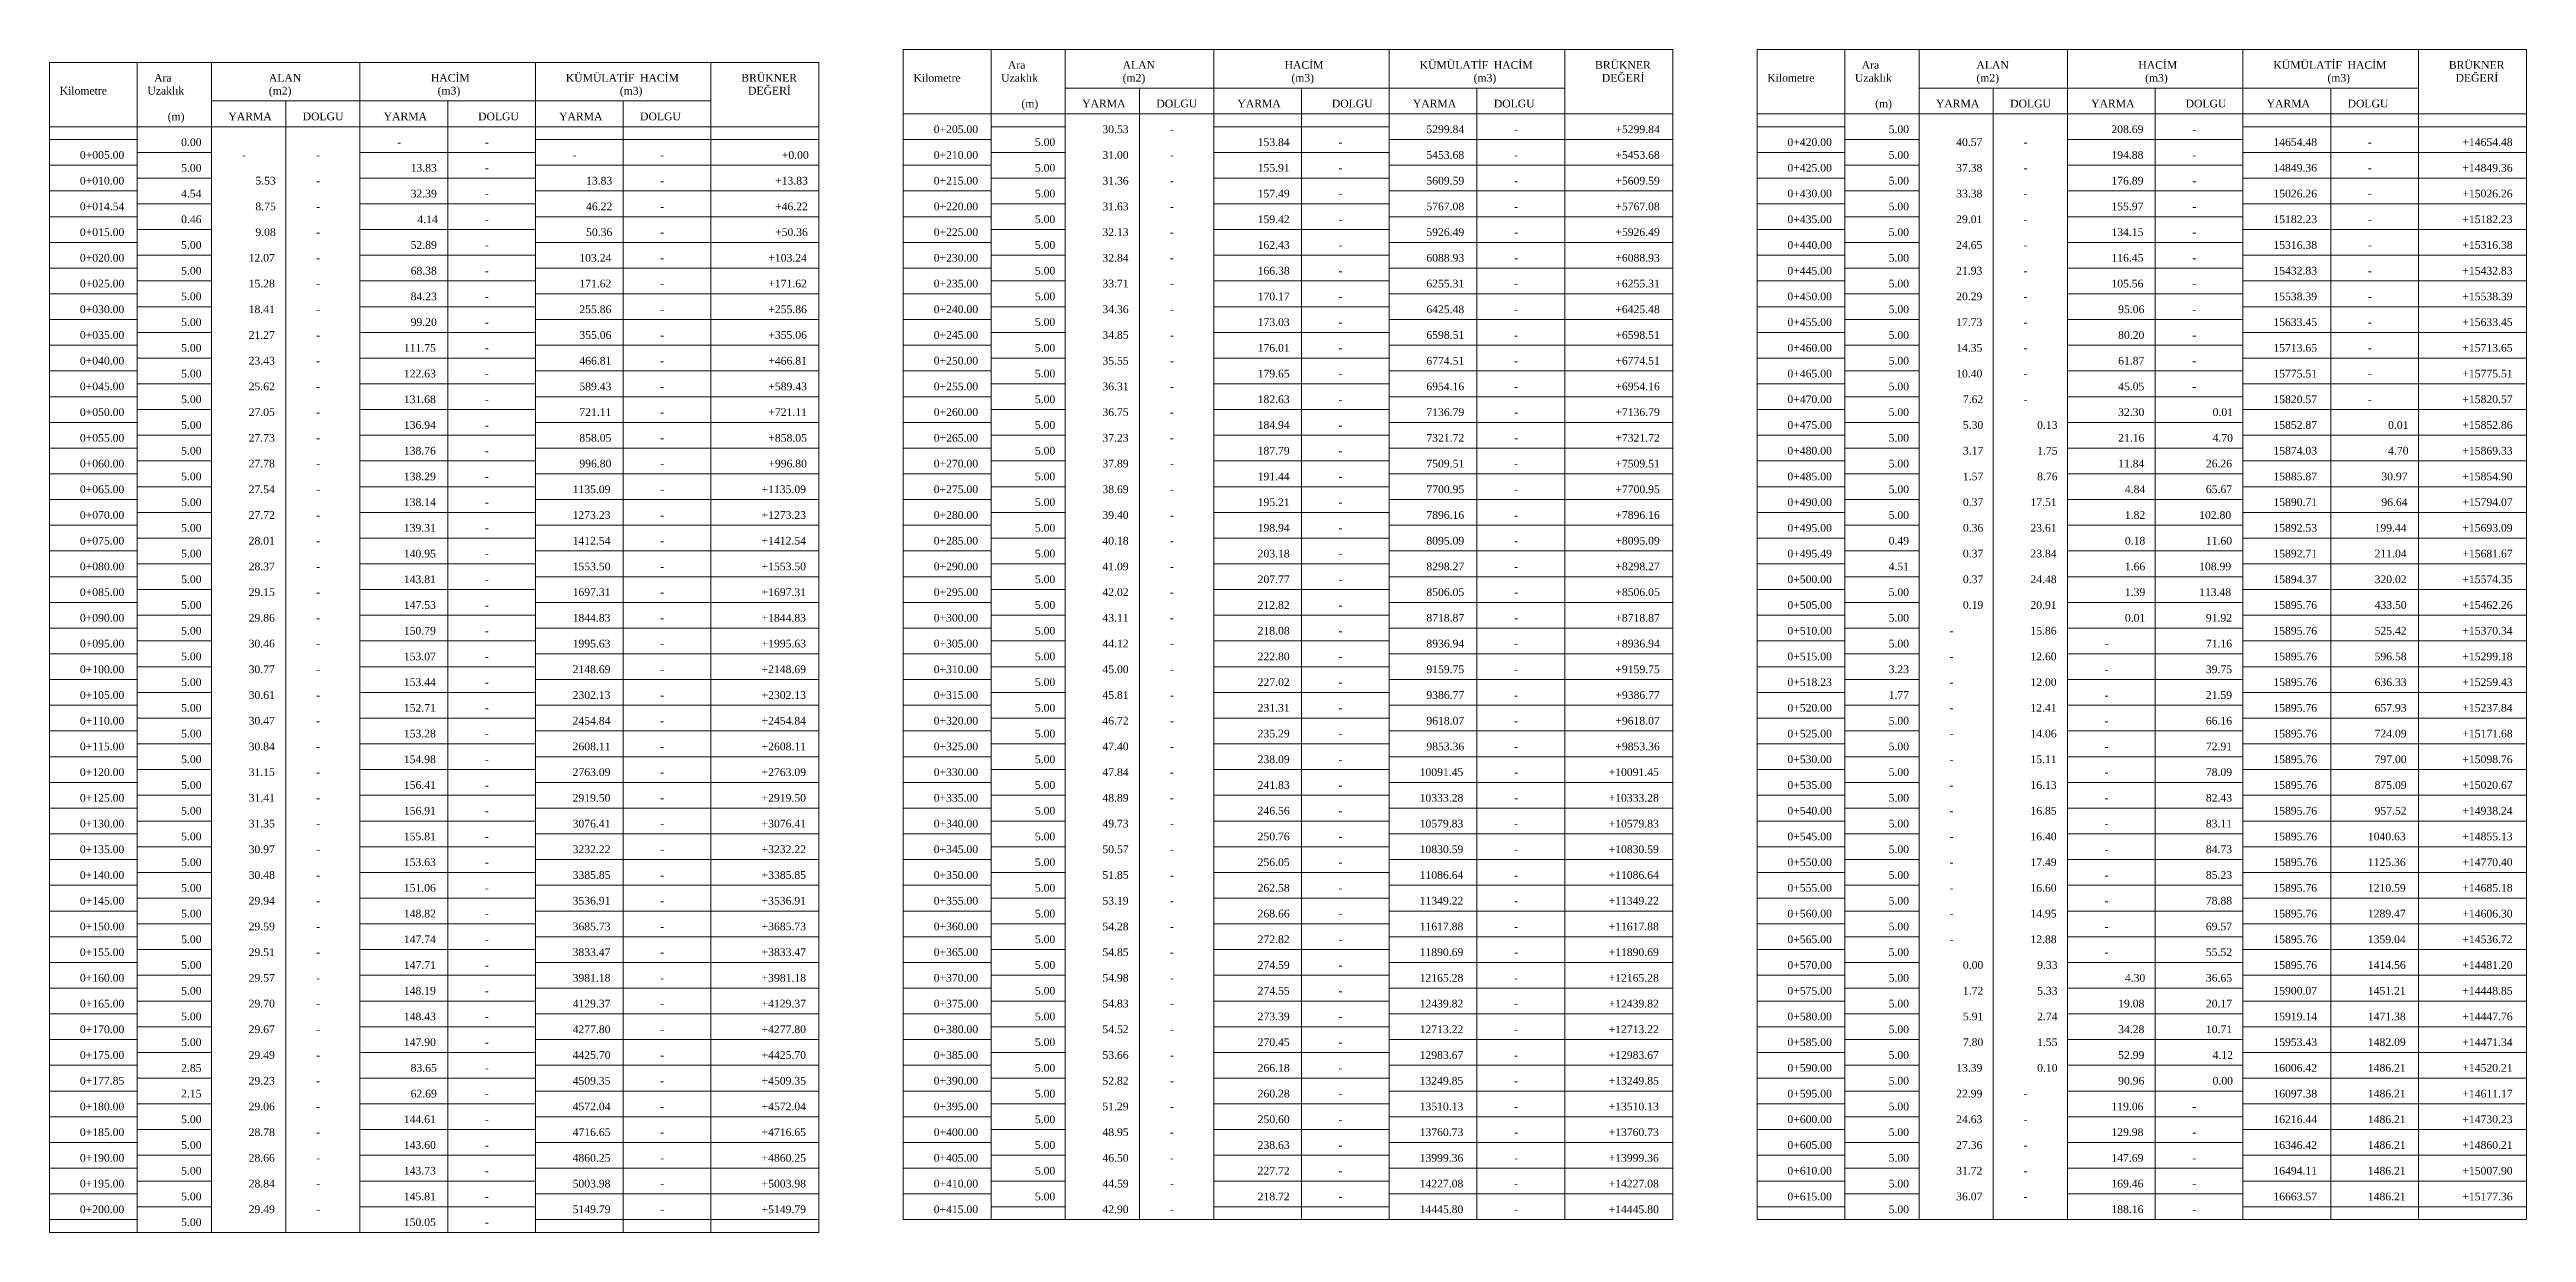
# Model space of a CAD drawing. Header units: metres. Extents: x 478603 to 489313, y 4282657 to 4289463.
# Drawn here: x 485725.7 to 486207.3, y 4283908.9 to 4284138.9 of the extents above; entities that cross this region are included whole.
import ezdxf

# ---------------------------------------------------------------- set-up
doc = ezdxf.new("R2010")
doc.units = ezdxf.units.M
for name, color, linetype, lineweight in [('TB_C', 96, 'Continuous', 0), ('TB_M', 18, 'Continuous', 0), ('TB_R', 1, 'Continuous', 0)]:
    doc.layers.add(name, color=color, linetype=linetype, lineweight=lineweight)
doc.styles.get("Standard").update_dxf_attribs({"font": 'times.ttf'})

msp = doc.modelspace()

# ---------------------------------------------------------------- texts
at = {"layer": 'TB_M'}
for s, p in [('Ara', (485746, 4284132.62)), ('ALAN', (485768.31, 4284132.62)), ('HACİM', (485799.81, 4284132.62)), ('KÜMÜLATİF', (485826.06, 4284132.62)), ('HACİM', (485840.5, 4284132.62)), ('BRÜKNER', (485860.19, 4284132.62)), ('Kilometre', (485893.66, 4284132.62)), ('Uzaklık', (485910.72, 4284132.62)), ('Ara', (485912.03, 4284135.12)), ('ALAN', (485934.35, 4284135.12)), ('(m2)', (485934.35, 4284132.62)), ('HACİM', (485965.85, 4284135.12)), ('(m3)', (485967.16, 4284132.62)), ('KÜMÜLATİF', (485992.1, 4284135.12)), ('(m3)', (486002.6, 4284132.62)), ('HACİM', (486006.53, 4284135.12)), ('BRÜKNER', (486026.22, 4284135.12)), ('DEĞERİ', (486027.53, 4284132.62)), ('Kilometre', (486059.69, 4284132.62)), ('Uzaklık', (486076.75, 4284132.62)), ('Ara', (486078.06, 4284135.12)), ('ALAN', (486100.38, 4284135.12)), ('(m2)', (486100.38, 4284132.62)), ('HACİM', (486131.88, 4284135.12)), ('(m3)', (486133.19, 4284132.62)), ('KÜMÜLATİF', (486158.13, 4284135.12)), ('(m3)', (486168.63, 4284132.62)), ('HACİM', (486172.56, 4284135.12)), ('BRÜKNER', (486192.25, 4284135.12)), ('DEĞERİ', (486193.56, 4284132.62)), ('Kilometre', (485727.63, 4284130.12)), ('Uzaklık', (485744.69, 4284130.12)), ('(m2)', (485768.31, 4284130.12)), ('(m3)', (485801.13, 4284130.12)), ('(m3)', (485836.56, 4284130.12)), ('DEĞERİ', (485861.5, 4284130.12)), ('(m)', (485914.66, 4284127.62)), ('YARMA', (485926.47, 4284127.62)), ('DOLGU', (485940.91, 4284127.62)), ('YARMA', (485956.66, 4284127.62)), ('DOLGU', (485975.03, 4284127.62)), ('YARMA', (485990.78, 4284127.62)), ('DOLGU', (486006.53, 4284127.62)), ('(m)', (486080.69, 4284127.62)), ('YARMA', (486092.5, 4284127.62)), ('DOLGU', (486106.94, 4284127.62)), ('YARMA', (486122.69, 4284127.62)), ('DOLGU', (486141.06, 4284127.62)), ('YARMA', (486156.81, 4284127.62)), ('DOLGU', (486172.56, 4284127.62)), ('(m)', (485748.63, 4284125.12)), ('YARMA', (485760.44, 4284125.12)), ('DOLGU', (485774.88, 4284125.12)), ('YARMA', (485790.63, 4284125.12)), ('DOLGU', (485809, 4284125.12)), ('YARMA', (485824.75, 4284125.12)), ('DOLGU', (485840.5, 4284125.12)), ('0+205.00', (485897.6, 4284122.62)), ('0+005.00', (485731.56, 4284117.62)), ('-', (485793.25, 4284120.12)), ('-', (485810.31, 4284120.12)), ('0+210.00', (485897.6, 4284117.62)), ('-', (485943.53, 4284122.62)), ('-', (485976.35, 4284120.12)), ('-', (486010.47, 4284122.62)), ('0+420.00', (486063.63, 4284120.12)), ('-', (486109.56, 4284120.12)), ('-', (486142.38, 4284122.62)), ('-', (486176.5, 4284120.12)), ('-', (485763.06, 4284117.62)), ('-', (485777.5, 4284117.62)), ('-', (485810.31, 4284115.12)), ('-', (485827.38, 4284117.62)), ('-', (485844.44, 4284117.62)), ('-', (485943.53, 4284117.62)), ('-', (485976.35, 4284115.12)), ('-', (486010.47, 4284117.62)), ('0+425.00', (486063.63, 4284115.12)), ('-', (486109.56, 4284115.12)), ('-', (486142.38, 4284117.62)), ('-', (486176.5, 4284115.12)), ('0+010.00', (485731.56, 4284112.62)), ('-', (485777.5, 4284112.62)), ('-', (485810.31, 4284110.12)), ('-', (485844.44, 4284112.62)), ('0+215.00', (485897.6, 4284112.62)), ('-', (485943.53, 4284112.62)), ('-', (485976.35, 4284110.12)), ('-', (486010.47, 4284112.62)), ('0+430.00', (486063.63, 4284110.12)), ('-', (486109.56, 4284110.12)), ('-', (486142.38, 4284112.62)), ('-', (486176.5, 4284110.12)), ('0+014.54', (485731.56, 4284107.62)), ('-', (485777.5, 4284107.62)), ('-', (485810.31, 4284105.12)), ('-', (485844.44, 4284107.62)), ('0+220.00', (485897.6, 4284107.62)), ('-', (485943.53, 4284107.62)), ('-', (485976.35, 4284105.12)), ('-', (486010.47, 4284107.62)), ('0+435.00', (486063.63, 4284105.12)), ('-', (486109.56, 4284105.12)), ('-', (486142.38, 4284107.62)), ('-', (486176.5, 4284105.12)), ('0+015.00', (485731.56, 4284102.62)), ('-', (485777.5, 4284102.62)), ('-', (485810.31, 4284100.12)), ('-', (485844.44, 4284102.62)), ('0+225.00', (485897.6, 4284102.62)), ('-', (485943.53, 4284102.62)), ('-', (485976.35, 4284100.12)), ('-', (486010.47, 4284102.62)), ('0+440.00', (486063.63, 4284100.12)), ('-', (486109.56, 4284100.12)), ('-', (486142.38, 4284102.62)), ('-', (486176.5, 4284100.12)), ('0+020.00', (485731.56, 4284097.62)), ('-', (485777.5, 4284097.62)), ('-', (485810.31, 4284095.12)), ('-', (485844.44, 4284097.62)), ('0+230.00', (485897.6, 4284097.62)), ('-', (485943.53, 4284097.62)), ('-', (485976.35, 4284095.12)), ('-', (486010.47, 4284097.62)), ('0+445.00', (486063.63, 4284095.12)), ('-', (486109.56, 4284095.12)), ('-', (486142.38, 4284097.62)), ('-', (486176.5, 4284095.12)), ('0+025.00', (485731.56, 4284092.62)), ('-', (485777.5, 4284092.62)), ('-', (485810.31, 4284090.12)), ('-', (485844.44, 4284092.62)), ('0+235.00', (485897.6, 4284092.62)), ('-', (485943.53, 4284092.62)), ('-', (485976.35, 4284090.12)), ('-', (486010.47, 4284092.62)), ('0+450.00', (486063.63, 4284090.12)), ('-', (486109.56, 4284090.12)), ('-', (486142.38, 4284092.62)), ('-', (486176.5, 4284090.12)), ('0+030.00', (485731.56, 4284087.62)), ('-', (485777.5, 4284087.62)), ('-', (485810.31, 4284085.12)), ('-', (485844.44, 4284087.62)), ('0+240.00', (485897.6, 4284087.62)), ('-', (485943.53, 4284087.62)), ('-', (485976.35, 4284085.12)), ('-', (486010.47, 4284087.62)), ('0+455.00', (486063.63, 4284085.12)), ('-', (486109.56, 4284085.12)), ('-', (486142.38, 4284087.62)), ('-', (486176.5, 4284085.12)), ('0+035.00', (485731.56, 4284082.62)), ('-', (485777.5, 4284082.62)), ('-', (485810.31, 4284080.12)), ('-', (485844.44, 4284082.62)), ('0+245.00', (485897.6, 4284082.62)), ('-', (485943.53, 4284082.62)), ('-', (485976.35, 4284080.12)), ('-', (486010.47, 4284082.62)), ('0+460.00', (486063.63, 4284080.12)), ('-', (486109.56, 4284080.12)), ('-', (486142.38, 4284082.62)), ('-', (486176.5, 4284080.12)), ('0+040.00', (485731.56, 4284077.62)), ('-', (485777.5, 4284077.62)), ('-', (485810.31, 4284075.12)), ('-', (485844.44, 4284077.62)), ('0+250.00', (485897.6, 4284077.62)), ('-', (485943.53, 4284077.62)), ('-', (485976.35, 4284075.12)), ('-', (486010.47, 4284077.62)), ('0+465.00', (486063.63, 4284075.12)), ('-', (486109.56, 4284075.12)), ('-', (486142.38, 4284077.62)), ('-', (486176.5, 4284075.12)), ('0+045.00', (485731.56, 4284072.62)), ('-', (485777.5, 4284072.62)), ('-', (485844.44, 4284072.62)), ('0+255.00', (485897.6, 4284072.62)), ('-', (485943.53, 4284072.62)), ('-', (486010.47, 4284072.62)), ('0+470.00', (486063.63, 4284070.12)), ('-', (486142.38, 4284072.62)), ('0+050.00', (485731.56, 4284067.62)), ('-', (485777.5, 4284067.62)), ('-', (485810.31, 4284070.12)), ('-', (485844.44, 4284067.62)), ('0+260.00', (485897.6, 4284067.62)), ('-', (485943.53, 4284067.62)), ('-', (485976.35, 4284070.12)), ('-', (486010.47, 4284067.62)), ('0+475.00', (486063.63, 4284065.12)), ('-', (486109.56, 4284070.12)), ('-', (486176.5, 4284070.12)), ('0+055.00', (485731.56, 4284062.62)), ('-', (485777.5, 4284062.62)), ('-', (485810.31, 4284065.12)), ('-', (485844.44, 4284062.62)), ('0+265.00', (485897.6, 4284062.62)), ('-', (485943.53, 4284062.62)), ('-', (485976.35, 4284065.12)), ('-', (486010.47, 4284062.62)), ('0+480.00', (486063.63, 4284060.12)), ('0+060.00', (485731.56, 4284057.62)), ('-', (485777.5, 4284057.62)), ('-', (485810.31, 4284060.12)), ('-', (485844.44, 4284057.62)), ('0+270.00', (485897.6, 4284057.62)), ('-', (485943.53, 4284057.62)), ('-', (485976.35, 4284060.12)), ('-', (486010.47, 4284057.62)), ('0+485.00', (486063.63, 4284055.12)), ('0+065.00', (485731.56, 4284052.62)), ('-', (485777.5, 4284052.62)), ('-', (485810.31, 4284055.12)), ('-', (485844.44, 4284052.62)), ('0+275.00', (485897.6, 4284052.62)), ('-', (485943.53, 4284052.62)), ('-', (485976.35, 4284055.12)), ('-', (486010.47, 4284052.62)), ('0+490.00', (486063.63, 4284050.12)), ('0+070.00', (485731.56, 4284047.62)), ('-', (485777.5, 4284047.62)), ('-', (485810.31, 4284050.12)), ('-', (485844.44, 4284047.62)), ('0+280.00', (485897.6, 4284047.62)), ('-', (485943.53, 4284047.62)), ('-', (485976.35, 4284050.12)), ('-', (486010.47, 4284047.62)), ('0+075.00', (485731.56, 4284042.62)), ('-', (485777.5, 4284042.62)), ('-', (485810.31, 4284045.12)), ('-', (485844.44, 4284042.62)), ('0+285.00', (485897.6, 4284042.62)), ('-', (485943.53, 4284042.62)), ('-', (485976.35, 4284045.12)), ('-', (486010.47, 4284042.62)), ('0+495.00', (486063.63, 4284045.12)), ('0+080.00', (485731.56, 4284037.62)), ('-', (485777.5, 4284037.62)), ('-', (485810.31, 4284040.12)), ('-', (485844.44, 4284037.62)), ('0+290.00', (485897.6, 4284037.62)), ('-', (485943.53, 4284037.62)), ('-', (485976.35, 4284040.12)), ('-', (486010.47, 4284037.62)), ('0+495.49', (486063.63, 4284040.12)), ('0+085.00', (485731.56, 4284032.62)), ('-', (485777.5, 4284032.62)), ('-', (485810.31, 4284035.12)), ('-', (485844.44, 4284032.62)), ('0+295.00', (485897.6, 4284032.62)), ('-', (485943.53, 4284032.62)), ('-', (485976.35, 4284035.12)), ('-', (486010.47, 4284032.62)), ('0+500.00', (486063.63, 4284035.12)), ('0+090.00', (485731.56, 4284027.62)), ('-', (485777.5, 4284027.62)), ('-', (485810.31, 4284030.12)), ('-', (485844.44, 4284027.62)), ('0+300.00', (485897.6, 4284027.62)), ('-', (485943.53, 4284027.62)), ('-', (485976.35, 4284030.12)), ('-', (486010.47, 4284027.62)), ('0+505.00', (486063.63, 4284030.12)), ('0+095.00', (485731.56, 4284022.62)), ('-', (485777.5, 4284022.62)), ('-', (485810.31, 4284025.12)), ('-', (485844.44, 4284022.62)), ('0+305.00', (485897.6, 4284022.62)), ('-', (485943.53, 4284022.62)), ('-', (485976.35, 4284025.12)), ('-', (486010.47, 4284022.62)), ('0+510.00', (486063.63, 4284025.12)), ('-', (486095.13, 4284025.12)), ('-', (486125.31, 4284022.62)), ('0+100.00', (485731.56, 4284017.62)), ('-', (485777.5, 4284017.62)), ('-', (485810.31, 4284020.12)), ('-', (485844.44, 4284017.62)), ('0+310.00', (485897.6, 4284017.62)), ('-', (485943.53, 4284017.62)), ('-', (485976.35, 4284020.12)), ('-', (486010.47, 4284017.62)), ('0+515.00', (486063.63, 4284020.12)), ('-', (486095.13, 4284020.12)), ('-', (486125.31, 4284017.62)), ('0+105.00', (485731.56, 4284012.62)), ('-', (485777.5, 4284012.62)), ('-', (485810.31, 4284015.12)), ('-', (485844.44, 4284012.62)), ('0+315.00', (485897.6, 4284012.62)), ('-', (485943.53, 4284012.62)), ('-', (485976.35, 4284015.12)), ('-', (486010.47, 4284012.62)), ('0+518.23', (486063.63, 4284015.12)), ('-', (486095.13, 4284015.12)), ('-', (486125.31, 4284012.62)), ('0+110.00', (485731.56, 4284007.62)), ('-', (485777.5, 4284007.62)), ('-', (485810.31, 4284010.12)), ('-', (485844.44, 4284007.62)), ('0+320.00', (485897.6, 4284007.62)), ('-', (485943.53, 4284007.62)), ('-', (485976.35, 4284010.12)), ('-', (486010.47, 4284007.62)), ('0+520.00', (486063.63, 4284010.12)), ('-', (486095.13, 4284010.12)), ('-', (486125.31, 4284007.62)), ('0+115.00', (485731.56, 4284002.62)), ('-', (485810.31, 4284005.12)), ('0+325.00', (485897.6, 4284002.62)), ('-', (485976.35, 4284005.12)), ('0+525.00', (486063.63, 4284005.12)), ('-', (486095.13, 4284005.12)), ('0+120.00', (485731.56, 4283997.62)), ('-', (485777.5, 4284002.62)), ('-', (485810.31, 4284000.12)), ('-', (485844.44, 4284002.62)), ('0+330.00', (485897.6, 4283997.62)), ('-', (485943.53, 4284002.62)), ('-', (485976.35, 4284000.12)), ('-', (486010.47, 4284002.62)), ('0+530.00', (486063.63, 4284000.12)), ('-', (486095.13, 4284000.12)), ('-', (486125.31, 4284002.62)), ('0+125.00', (485731.56, 4283992.62)), ('-', (485777.5, 4283997.62)), ('-', (485810.31, 4283995.12)), ('-', (485844.44, 4283997.62)), ('0+335.00', (485897.6, 4283992.62)), ('-', (485943.53, 4283997.62)), ('-', (485976.35, 4283995.12)), ('-', (486010.47, 4283997.62)), ('0+535.00', (486063.63, 4283995.12)), ('-', (486095.13, 4283995.12)), ('-', (486125.31, 4283997.62)), ('0+130.00', (485731.56, 4283987.62)), ('-', (485777.5, 4283992.62)), ('-', (485810.31, 4283990.12)), ('-', (485844.44, 4283992.62)), ('0+340.00', (485897.6, 4283987.62)), ('-', (485943.53, 4283992.62)), ('-', (485976.35, 4283990.12)), ('-', (486010.47, 4283992.62)), ('0+540.00', (486063.63, 4283990.12)), ('-', (486095.13, 4283990.12)), ('-', (486125.31, 4283992.62)), ('0+135.00', (485731.56, 4283982.62)), ('-', (485777.5, 4283987.62)), ('-', (485810.31, 4283985.12)), ('-', (485844.44, 4283987.62)), ('0+345.00', (485897.6, 4283982.62)), ('-', (485943.53, 4283987.62)), ('-', (485976.35, 4283985.12)), ('-', (486010.47, 4283987.62)), ('0+545.00', (486063.63, 4283985.12)), ('-', (486095.13, 4283985.12)), ('-', (486125.31, 4283987.62)), ('-', (485777.5, 4283982.62)), ('-', (485810.31, 4283980.12)), ('-', (485844.44, 4283982.62)), ('-', (485943.53, 4283982.62)), ('-', (485976.35, 4283980.12)), ('-', (486010.47, 4283982.62)), ('0+550.00', (486063.63, 4283980.12)), ('-', (486095.13, 4283980.12)), ('-', (486125.31, 4283982.62)), ('0+140.00', (485731.56, 4283977.62)), ('-', (485777.5, 4283977.62)), ('-', (485810.31, 4283975.12)), ('-', (485844.44, 4283977.62)), ('0+350.00', (485897.6, 4283977.62)), ('-', (485943.53, 4283977.62)), ('-', (485976.35, 4283975.12)), ('-', (486010.47, 4283977.62)), ('0+555.00', (486063.63, 4283975.12)), ('-', (486095.13, 4283975.12)), ('-', (486125.31, 4283977.62)), ('0+145.00', (485731.56, 4283972.62)), ('-', (485777.5, 4283972.62)), ('-', (485810.31, 4283970.12)), ('-', (485844.44, 4283972.62)), ('0+355.00', (485897.6, 4283972.62)), ('-', (485943.53, 4283972.62)), ('-', (485976.35, 4283970.12)), ('-', (486010.47, 4283972.62)), ('0+560.00', (486063.63, 4283970.12)), ('-', (486095.13, 4283970.12)), ('-', (486125.31, 4283972.62)), ('0+150.00', (485731.56, 4283967.62)), ('-', (485777.5, 4283967.62)), ('-', (485810.31, 4283965.12)), ('-', (485844.44, 4283967.62)), ('0+360.00', (485897.6, 4283967.62)), ('-', (485943.53, 4283967.62)), ('-', (485976.35, 4283965.12)), ('-', (486010.47, 4283967.62)), ('0+565.00', (486063.63, 4283965.12)), ('-', (486095.13, 4283965.12)), ('-', (486125.31, 4283967.62)), ('0+155.00', (485731.56, 4283962.62)), ('-', (485777.5, 4283962.62)), ('-', (485810.31, 4283960.12)), ('-', (485844.44, 4283962.62)), ('0+365.00', (485897.6, 4283962.62)), ('-', (485943.53, 4283962.62)), ('-', (485976.35, 4283960.12)), ('-', (486010.47, 4283962.62)), ('0+570.00', (486063.63, 4283960.12)), ('-', (486125.31, 4283962.62)), ('0+160.00', (485731.56, 4283957.62)), ('-', (485777.5, 4283957.62)), ('-', (485810.31, 4283955.12)), ('-', (485844.44, 4283957.62)), ('0+370.00', (485897.6, 4283957.62)), ('-', (485943.53, 4283957.62)), ('-', (485976.35, 4283955.12)), ('-', (486010.47, 4283957.62)), ('0+575.00', (486063.63, 4283955.12)), ('0+165.00', (485731.56, 4283952.62)), ('-', (485777.5, 4283952.62)), ('-', (485810.31, 4283950.12)), ('-', (485844.44, 4283952.62)), ('0+375.00', (485897.6, 4283952.62)), ('-', (485943.53, 4283952.62)), ('-', (485976.35, 4283950.12)), ('-', (486010.47, 4283952.62)), ('0+580.00', (486063.63, 4283950.12)), ('0+170.00', (485731.56, 4283947.62)), ('-', (485777.5, 4283947.62)), ('-', (485810.31, 4283945.12)), ('-', (485844.44, 4283947.62)), ('0+380.00', (485897.6, 4283947.62)), ('-', (485943.53, 4283947.62)), ('-', (485976.35, 4283945.12)), ('-', (486010.47, 4283947.62)), ('0+585.00', (486063.63, 4283945.12)), ('0+175.00', (485731.56, 4283942.62)), ('-', (485777.5, 4283942.62)), ('-', (485844.44, 4283942.62)), ('0+385.00', (485897.6, 4283942.62)), ('-', (485943.53, 4283942.62)), ('-', (486010.47, 4283942.62)), ('0+590.00', (486063.63, 4283940.12)), ('0+177.85', (485731.56, 4283937.62)), ('-', (485777.5, 4283937.62)), ('-', (485810.31, 4283940.12)), ('-', (485844.44, 4283937.62)), ('0+390.00', (485897.6, 4283937.62)), ('-', (485943.53, 4283937.62)), ('-', (485976.35, 4283940.12)), ('-', (486010.47, 4283937.62)), ('0+595.00', (486063.63, 4283935.12)), ('0+180.00', (485731.56, 4283932.62)), ('-', (485777.5, 4283932.62)), ('-', (485810.31, 4283935.12)), ('-', (485844.44, 4283932.62)), ('0+395.00', (485897.6, 4283932.62)), ('-', (485943.53, 4283932.62)), ('-', (485976.35, 4283935.12)), ('-', (486010.47, 4283932.62)), ('0+600.00', (486063.63, 4283930.12)), ('-', (486109.56, 4283935.12)), ('-', (486142.38, 4283932.62)), ('0+185.00', (485731.56, 4283927.62)), ('-', (485777.5, 4283927.62)), ('-', (485810.31, 4283930.12)), ('-', (485844.44, 4283927.62)), ('0+400.00', (485897.6, 4283927.62)), ('-', (485943.53, 4283927.62)), ('-', (485976.35, 4283930.12)), ('-', (486010.47, 4283927.62)), ('0+605.00', (486063.63, 4283925.12)), ('-', (486109.56, 4283930.12)), ('-', (486142.38, 4283927.62)), ('0+190.00', (485731.56, 4283922.62)), ('-', (485777.5, 4283922.62)), ('-', (485810.31, 4283925.12)), ('-', (485844.44, 4283922.62)), ('0+405.00', (485897.6, 4283922.62)), ('-', (485943.53, 4283922.62)), ('-', (485976.35, 4283925.12)), ('-', (486010.47, 4283922.62)), ('0+610.00', (486063.63, 4283920.12)), ('-', (486109.56, 4283925.12)), ('-', (486142.38, 4283922.62)), ('0+195.00', (485731.56, 4283917.62)), ('-', (485777.5, 4283917.62)), ('-', (485810.31, 4283920.12)), ('-', (485844.44, 4283917.62)), ('0+410.00', (485897.6, 4283917.62)), ('-', (485943.53, 4283917.62)), ('-', (485976.35, 4283920.12)), ('-', (486010.47, 4283917.62)), ('-', (486109.56, 4283920.12)), ('-', (486142.38, 4283917.62)), ('0+200.00', (485731.56, 4283912.62)), ('-', (485777.5, 4283912.62)), ('-', (485810.31, 4283915.12)), ('-', (485844.44, 4283912.62)), ('0+415.00', (485897.6, 4283912.62)), ('-', (485943.53, 4283912.62)), ('-', (485976.35, 4283915.12)), ('-', (486010.47, 4283912.62)), ('0+615.00', (486063.63, 4283915.12)), ('-', (486109.56, 4283915.12)), ('-', (486142.38, 4283912.62)), ('-', (485810.31, 4283910.12))]:
    msp.add_text(s, height=1.5, dxfattribs=at).set_placement(p)
at = {"layer": 'TB_R'}
for s, p in [('30.53', (485930.41, 4284122.62)), ('5299.84', (485993.41, 4284122.62)), ('+5299.84', (486030.16, 4284122.62)), ('5.00', (486083.31, 4284122.62)), ('208.69', (486126.63, 4284122.62)), ('0.00', (485751.25, 4284120.12)), ('+0.00', (485868.06, 4284117.62)), ('5.00', (485917.28, 4284120.12)), ('31.00', (485930.41, 4284117.62)), ('153.84', (485960.6, 4284120.12)), ('5453.68', (485993.41, 4284117.62)), ('+5453.68', (486030.16, 4284117.62)), ('5.00', (486083.31, 4284117.62)), ('40.57', (486096.44, 4284120.12)), ('194.88', (486126.63, 4284117.62)), ('14654.48', (486158.13, 4284120.12)), ('+14654.48', (486194.88, 4284120.12)), ('5.00', (485751.25, 4284115.12)), ('13.83', (485795.88, 4284115.12)), ('5.00', (485917.28, 4284115.12)), ('155.91', (485960.6, 4284115.12)), ('37.38', (486096.44, 4284115.12)), ('14849.36', (486158.13, 4284115.12)), ('+14849.36', (486194.88, 4284115.12)), ('4.54', (485751.25, 4284110.12)), ('5.53', (485765.69, 4284112.62)), ('32.39', (485795.88, 4284110.12)), ('13.83', (485830, 4284112.62)), ('+13.83', (485866.75, 4284112.62)), ('5.00', (485917.28, 4284110.12)), ('31.36', (485930.41, 4284112.62)), ('157.49', (485960.6, 4284110.12)), ('5609.59', (485993.41, 4284112.62)), ('+5609.59', (486030.16, 4284112.62)), ('5.00', (486083.31, 4284112.62)), ('33.38', (486096.44, 4284110.12)), ('176.89', (486126.63, 4284112.62)), ('15026.26', (486158.13, 4284110.12)), ('+15026.26', (486194.88, 4284110.12)), ('0.46', (485751.25, 4284105.12)), ('8.75', (485765.69, 4284107.62)), ('4.14', (485797.19, 4284105.12)), ('46.22', (485830, 4284107.62)), ('+46.22', (485866.75, 4284107.62)), ('5.00', (485917.28, 4284105.12)), ('31.63', (485930.41, 4284107.62)), ('159.42', (485960.6, 4284105.12)), ('5767.08', (485993.41, 4284107.62)), ('+5767.08', (486030.16, 4284107.62)), ('5.00', (486083.31, 4284107.62)), ('29.01', (486096.44, 4284105.12)), ('155.97', (486126.63, 4284107.62)), ('15182.23', (486158.13, 4284105.12)), ('+15182.23', (486194.88, 4284105.12)), ('5.00', (485751.25, 4284100.12)), ('9.08', (485765.69, 4284102.62)), ('52.89', (485795.88, 4284100.12)), ('50.36', (485830, 4284102.62)), ('+50.36', (485866.75, 4284102.62)), ('5.00', (485917.28, 4284100.12)), ('32.13', (485930.41, 4284102.62)), ('162.43', (485960.6, 4284100.12)), ('5926.49', (485993.41, 4284102.62)), ('+5926.49', (486030.16, 4284102.62)), ('5.00', (486083.31, 4284102.62)), ('24.65', (486096.44, 4284100.12)), ('134.15', (486126.63, 4284102.62)), ('15316.38', (486158.13, 4284100.12)), ('+15316.38', (486194.88, 4284100.12)), ('5.00', (485751.25, 4284095.12)), ('12.07', (485764.38, 4284097.62)), ('68.38', (485795.88, 4284095.12)), ('103.24', (485828.69, 4284097.62)), ('+103.24', (485865.44, 4284097.62)), ('5.00', (485917.28, 4284095.12)), ('32.84', (485930.41, 4284097.62)), ('166.38', (485960.6, 4284095.12)), ('6088.93', (485993.41, 4284097.62)), ('+6088.93', (486030.16, 4284097.62)), ('5.00', (486083.31, 4284097.62)), ('21.93', (486096.44, 4284095.12)), ('116.45', (486126.63, 4284097.62)), ('15432.83', (486158.13, 4284095.12)), ('+15432.83', (486194.88, 4284095.12)), ('5.00', (485751.25, 4284090.12)), ('15.28', (485764.38, 4284092.62)), ('84.23', (485795.88, 4284090.12)), ('171.62', (485828.69, 4284092.62)), ('+171.62', (485865.44, 4284092.62)), ('5.00', (485917.28, 4284090.12)), ('33.71', (485930.41, 4284092.62)), ('170.17', (485960.6, 4284090.12)), ('6255.31', (485993.41, 4284092.62)), ('+6255.31', (486030.16, 4284092.62)), ('5.00', (486083.31, 4284092.62)), ('20.29', (486096.44, 4284090.12)), ('105.56', (486126.63, 4284092.62)), ('15538.39', (486158.13, 4284090.12)), ('+15538.39', (486194.88, 4284090.12)), ('5.00', (485751.25, 4284085.12)), ('18.41', (485764.38, 4284087.62)), ('99.20', (485795.88, 4284085.12)), ('255.86', (485828.69, 4284087.62)), ('+255.86', (485865.44, 4284087.62)), ('5.00', (485917.28, 4284085.12)), ('34.36', (485930.41, 4284087.62)), ('173.03', (485960.6, 4284085.12)), ('6425.48', (485993.41, 4284087.62)), ('+6425.48', (486030.16, 4284087.62)), ('5.00', (486083.31, 4284087.62)), ('17.73', (486096.44, 4284085.12)), ('95.06', (486127.94, 4284087.62)), ('15633.45', (486158.13, 4284085.12)), ('+15633.45', (486194.88, 4284085.12)), ('5.00', (485751.25, 4284080.12)), ('21.27', (485764.38, 4284082.62)), ('111.75', (485794.56, 4284080.12)), ('355.06', (485828.69, 4284082.62)), ('+355.06', (485865.44, 4284082.62)), ('5.00', (485917.28, 4284080.12)), ('34.85', (485930.41, 4284082.62)), ('176.01', (485960.6, 4284080.12)), ('6598.51', (485993.41, 4284082.62)), ('+6598.51', (486030.16, 4284082.62)), ('5.00', (486083.31, 4284082.62)), ('14.35', (486096.44, 4284080.12)), ('80.20', (486127.94, 4284082.62)), ('15713.65', (486158.13, 4284080.12)), ('+15713.65', (486194.88, 4284080.12)), ('5.00', (485751.25, 4284075.12)), ('23.43', (485764.38, 4284077.62)), ('122.63', (485794.56, 4284075.12)), ('466.81', (485828.69, 4284077.62)), ('+466.81', (485865.44, 4284077.62)), ('5.00', (485917.28, 4284075.12)), ('35.55', (485930.41, 4284077.62)), ('179.65', (485960.6, 4284075.12)), ('6774.51', (485993.41, 4284077.62)), ('+6774.51', (486030.16, 4284077.62)), ('5.00', (486083.31, 4284077.62)), ('10.40', (486096.44, 4284075.12)), ('61.87', (486127.94, 4284077.62)), ('15775.51', (486158.13, 4284075.12)), ('+15775.51', (486194.88, 4284075.12)), ('5.00', (485751.25, 4284070.12)), ('25.62', (485764.38, 4284072.62)), ('131.68', (485794.56, 4284070.12)), ('589.43', (485828.69, 4284072.62)), ('+589.43', (485865.44, 4284072.62)), ('5.00', (485917.28, 4284070.12)), ('36.31', (485930.41, 4284072.62)), ('182.63', (485960.6, 4284070.12)), ('6954.16', (485993.41, 4284072.62)), ('+6954.16', (486030.16, 4284072.62)), ('5.00', (486083.31, 4284072.62)), ('7.62', (486097.75, 4284070.12)), ('45.05', (486127.94, 4284072.62)), ('15820.57', (486158.13, 4284070.12)), ('+15820.57', (486194.88, 4284070.12)), ('5.00', (485751.25, 4284065.12)), ('27.05', (485764.38, 4284067.62)), ('136.94', (485794.56, 4284065.12)), ('721.11', (485828.69, 4284067.62)), ('+721.11', (485865.44, 4284067.62)), ('5.00', (485917.28, 4284065.12)), ('36.75', (485930.41, 4284067.62)), ('184.94', (485960.6, 4284065.12)), ('7136.79', (485993.41, 4284067.62)), ('+7136.79', (486030.16, 4284067.62)), ('5.00', (486083.31, 4284067.62)), ('5.30', (486097.75, 4284065.12)), ('0.13', (486112.19, 4284065.12)), ('32.30', (486127.94, 4284067.62)), ('0.01', (486146.31, 4284067.62)), ('15852.87', (486158.13, 4284065.12)), ('0.01', (486180.44, 4284065.12)), ('+15852.86', (486194.88, 4284065.12)), ('5.00', (485751.25, 4284060.12)), ('27.73', (485764.38, 4284062.62)), ('138.76', (485794.56, 4284060.12)), ('858.05', (485828.69, 4284062.62)), ('+858.05', (485865.44, 4284062.62)), ('5.00', (485917.28, 4284060.12)), ('37.23', (485930.41, 4284062.62)), ('187.79', (485960.6, 4284060.12)), ('7321.72', (485993.41, 4284062.62)), ('+7321.72', (486030.16, 4284062.62)), ('5.00', (486083.31, 4284062.62)), ('3.17', (486097.75, 4284060.12)), ('1.75', (486112.19, 4284060.12)), ('21.16', (486127.94, 4284062.62)), ('4.70', (486146.31, 4284062.62)), ('15874.03', (486158.13, 4284060.12)), ('4.70', (486180.44, 4284060.12)), ('+15869.33', (486194.88, 4284060.12)), ('5.00', (485751.25, 4284055.12)), ('27.78', (485764.38, 4284057.62)), ('138.29', (485794.56, 4284055.12)), ('996.80', (485828.69, 4284057.62)), ('+996.80', (485865.44, 4284057.62)), ('5.00', (485917.28, 4284055.12)), ('37.89', (485930.41, 4284057.62)), ('191.44', (485960.6, 4284055.12)), ('7509.51', (485993.41, 4284057.62)), ('+7509.51', (486030.16, 4284057.62)), ('5.00', (486083.31, 4284057.62)), ('1.57', (486097.75, 4284055.12)), ('8.76', (486112.19, 4284055.12)), ('11.84', (486127.94, 4284057.62)), ('26.26', (486145, 4284057.62)), ('15885.87', (486158.13, 4284055.12)), ('30.97', (486179.13, 4284055.12)), ('+15854.90', (486194.88, 4284055.12)), ('5.00', (485751.25, 4284050.12)), ('27.54', (485764.38, 4284052.62)), ('138.14', (485794.56, 4284050.12)), ('1135.09', (485827.38, 4284052.62)), ('+1135.09', (485864.13, 4284052.62)), ('5.00', (485917.28, 4284050.12)), ('38.69', (485930.41, 4284052.62)), ('195.21', (485960.6, 4284050.12)), ('7700.95', (485993.41, 4284052.62)), ('+7700.95', (486030.16, 4284052.62)), ('5.00', (486083.31, 4284052.62)), ('0.37', (486097.75, 4284050.12)), ('17.51', (486110.88, 4284050.12)), ('4.84', (486129.25, 4284052.62)), ('65.67', (486145, 4284052.62)), ('15890.71', (486158.13, 4284050.12)), ('96.64', (486179.13, 4284050.12)), ('+15794.07', (486194.88, 4284050.12)), ('27.72', (485764.38, 4284047.62)), ('1273.23', (485827.38, 4284047.62)), ('+1273.23', (485864.13, 4284047.62)), ('39.40', (485930.41, 4284047.62)), ('7896.16', (485993.41, 4284047.62)), ('+7896.16', (486030.16, 4284047.62)), ('5.00', (486083.31, 4284047.62)), ('1.82', (486129.25, 4284047.62)), ('102.80', (486143.69, 4284047.62)), ('5.00', (485751.25, 4284045.12)), ('28.01', (485764.38, 4284042.62)), ('139.31', (485794.56, 4284045.12)), ('1412.54', (485827.38, 4284042.62)), ('+1412.54', (485864.13, 4284042.62)), ('5.00', (485917.28, 4284045.12)), ('40.18', (485930.41, 4284042.62)), ('198.94', (485960.6, 4284045.12)), ('8095.09', (485993.41, 4284042.62)), ('+8095.09', (486030.16, 4284042.62)), ('0.49', (486083.31, 4284042.62)), ('0.36', (486097.75, 4284045.12)), ('23.61', (486110.88, 4284045.12)), ('0.18', (486129.25, 4284042.62)), ('11.60', (486145, 4284042.62)), ('15892.53', (486158.13, 4284045.12)), ('199.44', (486177.81, 4284045.12)), ('+15693.09', (486194.88, 4284045.12)), ('5.00', (485751.25, 4284040.12)), ('28.37', (485764.38, 4284037.62)), ('140.95', (485794.56, 4284040.12)), ('1553.50', (485827.38, 4284037.62)), ('+1553.50', (485864.13, 4284037.62)), ('5.00', (485917.28, 4284040.12)), ('41.09', (485930.41, 4284037.62)), ('203.18', (485960.6, 4284040.12)), ('8298.27', (485993.41, 4284037.62)), ('+8298.27', (486030.16, 4284037.62)), ('4.51', (486083.31, 4284037.62)), ('0.37', (486097.75, 4284040.12)), ('23.84', (486110.88, 4284040.12)), ('1.66', (486129.25, 4284037.62)), ('108.99', (486143.69, 4284037.62)), ('15892.71', (486158.13, 4284040.12)), ('211.04', (486177.81, 4284040.12)), ('+15681.67', (486194.88, 4284040.12)), ('5.00', (485751.25, 4284035.12)), ('29.15', (485764.38, 4284032.62)), ('143.81', (485794.56, 4284035.12)), ('1697.31', (485827.38, 4284032.62)), ('+1697.31', (485864.13, 4284032.62)), ('5.00', (485917.28, 4284035.12)), ('42.02', (485930.41, 4284032.62)), ('207.77', (485960.6, 4284035.12)), ('8506.05', (485993.41, 4284032.62)), ('+8506.05', (486030.16, 4284032.62)), ('5.00', (486083.31, 4284032.62)), ('0.37', (486097.75, 4284035.12)), ('24.48', (486110.88, 4284035.12)), ('1.39', (486129.25, 4284032.62)), ('113.48', (486143.69, 4284032.62)), ('15894.37', (486158.13, 4284035.12)), ('320.02', (486177.81, 4284035.12)), ('+15574.35', (486194.88, 4284035.12)), ('5.00', (485751.25, 4284030.12)), ('29.86', (485764.38, 4284027.62)), ('147.53', (485794.56, 4284030.12)), ('1844.83', (485827.38, 4284027.62)), ('+1844.83', (485864.13, 4284027.62)), ('5.00', (485917.28, 4284030.12)), ('43.11', (485930.41, 4284027.62)), ('212.82', (485960.6, 4284030.12)), ('8718.87', (485993.41, 4284027.62)), ('+8718.87', (486030.16, 4284027.62)), ('5.00', (486083.31, 4284027.62)), ('0.19', (486097.75, 4284030.12)), ('20.91', (486110.88, 4284030.12)), ('0.01', (486129.25, 4284027.62)), ('91.92', (486145, 4284027.62)), ('15895.76', (486158.13, 4284030.12)), ('433.50', (486177.81, 4284030.12)), ('+15462.26', (486194.88, 4284030.12)), ('5.00', (485751.25, 4284025.12)), ('30.46', (485764.38, 4284022.62)), ('150.79', (485794.56, 4284025.12)), ('1995.63', (485827.38, 4284022.62)), ('+1995.63', (485864.13, 4284022.62)), ('5.00', (485917.28, 4284025.12)), ('44.12', (485930.41, 4284022.62)), ('218.08', (485960.6, 4284025.12)), ('8936.94', (485993.41, 4284022.62)), ('+8936.94', (486030.16, 4284022.62)), ('5.00', (486083.31, 4284022.62)), ('15.86', (486110.88, 4284025.12)), ('71.16', (486145, 4284022.62)), ('15895.76', (486158.13, 4284025.12)), ('525.42', (486177.81, 4284025.12)), ('+15370.34', (486194.88, 4284025.12)), ('5.00', (485751.25, 4284020.12)), ('30.77', (485764.38, 4284017.62)), ('153.07', (485794.56, 4284020.12)), ('2148.69', (485827.38, 4284017.62)), ('+2148.69', (485864.13, 4284017.62)), ('5.00', (485917.28, 4284020.12)), ('45.00', (485930.41, 4284017.62)), ('222.80', (485960.6, 4284020.12)), ('9159.75', (485993.41, 4284017.62)), ('+9159.75', (486030.16, 4284017.62)), ('3.23', (486083.31, 4284017.62)), ('12.60', (486110.88, 4284020.12)), ('39.75', (486145, 4284017.62)), ('15895.76', (486158.13, 4284020.12)), ('596.58', (486177.81, 4284020.12)), ('+15299.18', (486194.88, 4284020.12)), ('5.00', (485751.25, 4284015.12)), ('30.61', (485764.38, 4284012.62)), ('153.44', (485794.56, 4284015.12)), ('2302.13', (485827.38, 4284012.62)), ('+2302.13', (485864.13, 4284012.62)), ('5.00', (485917.28, 4284015.12)), ('45.81', (485930.41, 4284012.62)), ('227.02', (485960.6, 4284015.12)), ('9386.77', (485993.41, 4284012.62)), ('+9386.77', (486030.16, 4284012.62)), ('1.77', (486083.31, 4284012.62)), ('12.00', (486110.88, 4284015.12)), ('21.59', (486145, 4284012.62)), ('15895.76', (486158.13, 4284015.12)), ('636.33', (486177.81, 4284015.12)), ('+15259.43', (486194.88, 4284015.12)), ('5.00', (485751.25, 4284010.12)), ('30.47', (485764.38, 4284007.62)), ('152.71', (485794.56, 4284010.12)), ('2454.84', (485827.38, 4284007.62)), ('+2454.84', (485864.13, 4284007.62)), ('5.00', (485917.28, 4284010.12)), ('46.72', (485930.41, 4284007.62)), ('231.31', (485960.6, 4284010.12)), ('9618.07', (485993.41, 4284007.62)), ('+9618.07', (486030.16, 4284007.62)), ('5.00', (486083.31, 4284007.62)), ('12.41', (486110.88, 4284010.12)), ('66.16', (486145, 4284007.62)), ('15895.76', (486158.13, 4284010.12)), ('657.93', (486177.81, 4284010.12)), ('+15237.84', (486194.88, 4284010.12)), ('5.00', (485751.25, 4284005.12)), ('30.84', (485764.38, 4284002.62)), ('153.28', (485794.56, 4284005.12)), ('2608.11', (485827.38, 4284002.62)), ('+2608.11', (485864.13, 4284002.62)), ('5.00', (485917.28, 4284005.12)), ('47.40', (485930.41, 4284002.62)), ('235.29', (485960.6, 4284005.12)), ('9853.36', (485993.41, 4284002.62)), ('+9853.36', (486030.16, 4284002.62)), ('5.00', (486083.31, 4284002.62)), ('14.06', (486110.88, 4284005.12)), ('72.91', (486145, 4284002.62)), ('15895.76', (486158.13, 4284005.12)), ('724.09', (486177.81, 4284005.12)), ('+15171.68', (486194.88, 4284005.12)), ('5.00', (485751.25, 4284000.12)), ('31.15', (485764.38, 4283997.62)), ('154.98', (485794.56, 4284000.12)), ('2763.09', (485827.38, 4283997.62)), ('+2763.09', (485864.13, 4283997.62)), ('5.00', (485917.28, 4284000.12)), ('47.84', (485930.41, 4283997.62)), ('238.09', (485960.6, 4284000.12)), ('10091.45', (485992.1, 4283997.62)), ('+10091.45', (486028.85, 4283997.62)), ('5.00', (486083.31, 4283997.62)), ('15.11', (486110.88, 4284000.12)), ('78.09', (486145, 4283997.62)), ('15895.76', (486158.13, 4284000.12)), ('797.00', (486177.81, 4284000.12)), ('+15098.76', (486194.88, 4284000.12)), ('5.00', (485751.25, 4283995.12)), ('31.41', (485764.38, 4283992.62)), ('156.41', (485794.56, 4283995.12)), ('2919.50', (485827.38, 4283992.62)), ('+2919.50', (485864.13, 4283992.62)), ('5.00', (485917.28, 4283995.12)), ('48.89', (485930.41, 4283992.62)), ('241.83', (485960.6, 4283995.12)), ('10333.28', (485992.1, 4283992.62)), ('+10333.28', (486028.85, 4283992.62)), ('5.00', (486083.31, 4283992.62)), ('16.13', (486110.88, 4283995.12)), ('82.43', (486145, 4283992.62)), ('15895.76', (486158.13, 4283995.12)), ('875.09', (486177.81, 4283995.12)), ('+15020.67', (486194.88, 4283995.12)), ('5.00', (485751.25, 4283990.12)), ('31.35', (485764.38, 4283987.62)), ('156.91', (485794.56, 4283990.12)), ('3076.41', (485827.38, 4283987.62)), ('+3076.41', (485864.13, 4283987.62)), ('5.00', (485917.28, 4283990.12)), ('49.73', (485930.41, 4283987.62)), ('246.56', (485960.6, 4283990.12)), ('10579.83', (485992.1, 4283987.62)), ('+10579.83', (486028.85, 4283987.62)), ('5.00', (486083.31, 4283987.62)), ('16.85', (486110.88, 4283990.12)), ('83.11', (486145, 4283987.62)), ('15895.76', (486158.13, 4283990.12)), ('957.52', (486177.81, 4283990.12)), ('+14938.24', (486194.88, 4283990.12)), ('5.00', (485751.25, 4283985.12)), ('30.97', (485764.38, 4283982.62)), ('155.81', (485794.56, 4283985.12)), ('3232.22', (485827.38, 4283982.62)), ('+3232.22', (485864.13, 4283982.62)), ('5.00', (485917.28, 4283985.12)), ('50.57', (485930.41, 4283982.62)), ('250.76', (485960.6, 4283985.12)), ('10830.59', (485992.1, 4283982.62)), ('+10830.59', (486028.85, 4283982.62)), ('5.00', (486083.31, 4283982.62)), ('16.40', (486110.88, 4283985.12)), ('84.73', (486145, 4283982.62)), ('15895.76', (486158.13, 4283985.12)), ('1040.63', (486176.5, 4283985.12)), ('+14855.13', (486194.88, 4283985.12)), ('5.00', (485751.25, 4283980.12)), ('153.63', (485794.56, 4283980.12)), ('5.00', (485917.28, 4283980.12)), ('256.05', (485960.6, 4283980.12)), ('17.49', (486110.88, 4283980.12)), ('15895.76', (486158.13, 4283980.12)), ('1125.36', (486176.5, 4283980.12)), ('+14770.40', (486194.88, 4283980.12)), ('5.00', (485751.25, 4283975.12)), ('30.48', (485764.38, 4283977.62)), ('151.06', (485794.56, 4283975.12)), ('3385.85', (485827.38, 4283977.62)), ('+3385.85', (485864.13, 4283977.62)), ('5.00', (485917.28, 4283975.12)), ('51.85', (485930.41, 4283977.62)), ('262.58', (485960.6, 4283975.12)), ('11086.64', (485992.1, 4283977.62)), ('+11086.64', (486028.85, 4283977.62)), ('5.00', (486083.31, 4283977.62)), ('16.60', (486110.88, 4283975.12)), ('85.23', (486145, 4283977.62)), ('15895.76', (486158.13, 4283975.12)), ('1210.59', (486176.5, 4283975.12)), ('+14685.18', (486194.88, 4283975.12)), ('5.00', (485751.25, 4283970.12)), ('29.94', (485764.38, 4283972.62)), ('148.82', (485794.56, 4283970.12)), ('3536.91', (485827.38, 4283972.62)), ('+3536.91', (485864.13, 4283972.62)), ('5.00', (485917.28, 4283970.12)), ('53.19', (485930.41, 4283972.62)), ('268.66', (485960.6, 4283970.12)), ('11349.22', (485992.1, 4283972.62)), ('+11349.22', (486028.85, 4283972.62)), ('5.00', (486083.31, 4283972.62)), ('14.95', (486110.88, 4283970.12)), ('78.88', (486145, 4283972.62)), ('15895.76', (486158.13, 4283970.12)), ('1289.47', (486176.5, 4283970.12)), ('+14606.30', (486194.88, 4283970.12)), ('5.00', (485751.25, 4283965.12)), ('29.59', (485764.38, 4283967.62)), ('147.74', (485794.56, 4283965.12)), ('3685.73', (485827.38, 4283967.62)), ('+3685.73', (485864.13, 4283967.62)), ('5.00', (485917.28, 4283965.12)), ('54.28', (485930.41, 4283967.62)), ('272.82', (485960.6, 4283965.12)), ('11617.88', (485992.1, 4283967.62)), ('+11617.88', (486028.85, 4283967.62)), ('5.00', (486083.31, 4283967.62)), ('12.88', (486110.88, 4283965.12)), ('69.57', (486145, 4283967.62)), ('15895.76', (486158.13, 4283965.12)), ('1359.04', (486176.5, 4283965.12)), ('+14536.72', (486194.88, 4283965.12)), ('5.00', (485751.25, 4283960.12)), ('29.51', (485764.38, 4283962.62)), ('147.71', (485794.56, 4283960.12)), ('3833.47', (485827.38, 4283962.62)), ('+3833.47', (485864.13, 4283962.62)), ('5.00', (485917.28, 4283960.12)), ('54.85', (485930.41, 4283962.62)), ('274.59', (485960.6, 4283960.12)), ('11890.69', (485992.1, 4283962.62)), ('+11890.69', (486028.85, 4283962.62)), ('5.00', (486083.31, 4283962.62)), ('0.00', (486097.75, 4283960.12)), ('9.33', (486112.19, 4283960.12)), ('55.52', (486145, 4283962.62)), ('15895.76', (486158.13, 4283960.12)), ('1414.56', (486176.5, 4283960.12)), ('+14481.20', (486194.88, 4283960.12)), ('5.00', (485751.25, 4283955.12)), ('29.57', (485764.38, 4283957.62)), ('148.19', (485794.56, 4283955.12)), ('3981.18', (485827.38, 4283957.62)), ('+3981.18', (485864.13, 4283957.62)), ('5.00', (485917.28, 4283955.12)), ('54.98', (485930.41, 4283957.62)), ('274.55', (485960.6, 4283955.12)), ('12165.28', (485992.1, 4283957.62)), ('+12165.28', (486028.85, 4283957.62)), ('5.00', (486083.31, 4283957.62)), ('1.72', (486097.75, 4283955.12)), ('5.33', (486112.19, 4283955.12)), ('4.30', (486129.25, 4283957.62)), ('36.65', (486145, 4283957.62)), ('15900.07', (486158.13, 4283955.12)), ('1451.21', (486176.5, 4283955.12)), ('+14448.85', (486194.88, 4283955.12)), ('5.00', (485751.25, 4283950.12)), ('29.70', (485764.38, 4283952.62)), ('148.43', (485794.56, 4283950.12)), ('4129.37', (485827.38, 4283952.62)), ('+4129.37', (485864.13, 4283952.62)), ('5.00', (485917.28, 4283950.12)), ('54.83', (485930.41, 4283952.62)), ('273.39', (485960.6, 4283950.12)), ('12439.82', (485992.1, 4283952.62)), ('+12439.82', (486028.85, 4283952.62)), ('5.00', (486083.31, 4283952.62)), ('5.91', (486097.75, 4283950.12)), ('2.74', (486112.19, 4283950.12)), ('19.08', (486127.94, 4283952.62)), ('20.17', (486145, 4283952.62)), ('15919.14', (486158.13, 4283950.12)), ('1471.38', (486176.5, 4283950.12)), ('+14447.76', (486194.88, 4283950.12)), ('5.00', (485751.25, 4283945.12)), ('29.67', (485764.38, 4283947.62)), ('147.90', (485794.56, 4283945.12)), ('4277.80', (485827.38, 4283947.62)), ('+4277.80', (485864.13, 4283947.62)), ('5.00', (485917.28, 4283945.12)), ('54.52', (485930.41, 4283947.62)), ('270.45', (485960.6, 4283945.12)), ('12713.22', (485992.1, 4283947.62)), ('+12713.22', (486028.85, 4283947.62)), ('5.00', (486083.31, 4283947.62)), ('7.80', (486097.75, 4283945.12)), ('1.55', (486112.19, 4283945.12)), ('34.28', (486127.94, 4283947.62)), ('10.71', (486145, 4283947.62)), ('15953.43', (486158.13, 4283945.12)), ('1482.09', (486176.5, 4283945.12)), ('+14471.34', (486194.88, 4283945.12)), ('2.85', (485751.25, 4283940.12)), ('29.49', (485764.38, 4283942.62)), ('83.65', (485795.88, 4283940.12)), ('4425.70', (485827.38, 4283942.62)), ('+4425.70', (485864.13, 4283942.62)), ('5.00', (485917.28, 4283940.12)), ('53.66', (485930.41, 4283942.62)), ('266.18', (485960.6, 4283940.12)), ('12983.67', (485992.1, 4283942.62)), ('+12983.67', (486028.85, 4283942.62)), ('5.00', (486083.31, 4283942.62)), ('13.39', (486096.44, 4283940.12)), ('0.10', (486112.19, 4283940.12)), ('52.99', (486127.94, 4283942.62)), ('4.12', (486146.31, 4283942.62)), ('16006.42', (486158.13, 4283940.12)), ('1486.21', (486176.5, 4283940.12)), ('+14520.21', (486194.88, 4283940.12)), ('2.15', (485751.25, 4283935.12)), ('29.23', (485764.38, 4283937.62)), ('62.69', (485795.88, 4283935.12)), ('4509.35', (485827.38, 4283937.62)), ('+4509.35', (485864.13, 4283937.62)), ('5.00', (485917.28, 4283935.12)), ('52.82', (485930.41, 4283937.62)), ('260.28', (485960.6, 4283935.12)), ('13249.85', (485992.1, 4283937.62)), ('+13249.85', (486028.85, 4283937.62)), ('5.00', (486083.31, 4283937.62)), ('22.99', (486096.44, 4283935.12)), ('90.96', (486127.94, 4283937.62)), ('0.00', (486146.31, 4283937.62)), ('16097.38', (486158.13, 4283935.12)), ('1486.21', (486176.5, 4283935.12)), ('+14611.17', (486194.88, 4283935.12)), ('5.00', (485751.25, 4283930.12)), ('29.06', (485764.38, 4283932.62)), ('144.61', (485794.56, 4283930.12)), ('4572.04', (485827.38, 4283932.62)), ('+4572.04', (485864.13, 4283932.62)), ('5.00', (485917.28, 4283930.12)), ('51.29', (485930.41, 4283932.62)), ('250.60', (485960.6, 4283930.12)), ('13510.13', (485992.1, 4283932.62)), ('+13510.13', (486028.85, 4283932.62)), ('5.00', (486083.31, 4283932.62)), ('24.63', (486096.44, 4283930.12)), ('119.06', (486126.63, 4283932.62)), ('16216.44', (486158.13, 4283930.12)), ('1486.21', (486176.5, 4283930.12)), ('+14730.23', (486194.88, 4283930.12)), ('5.00', (485751.25, 4283925.12)), ('28.78', (485764.38, 4283927.62)), ('143.60', (485794.56, 4283925.12)), ('4716.65', (485827.38, 4283927.62)), ('+4716.65', (485864.13, 4283927.62)), ('5.00', (485917.28, 4283925.12)), ('48.95', (485930.41, 4283927.62)), ('238.63', (485960.6, 4283925.12)), ('13760.73', (485992.1, 4283927.62)), ('+13760.73', (486028.85, 4283927.62)), ('5.00', (486083.31, 4283927.62)), ('27.36', (486096.44, 4283925.12)), ('129.98', (486126.63, 4283927.62)), ('16346.42', (486158.13, 4283925.12)), ('1486.21', (486176.5, 4283925.12)), ('+14860.21', (486194.88, 4283925.12)), ('5.00', (485751.25, 4283920.12)), ('28.66', (485764.38, 4283922.62)), ('143.73', (485794.56, 4283920.12)), ('4860.25', (485827.38, 4283922.62)), ('+4860.25', (485864.13, 4283922.62)), ('5.00', (485917.28, 4283920.12)), ('46.50', (485930.41, 4283922.62)), ('227.72', (485960.6, 4283920.12)), ('13999.36', (485992.1, 4283922.62)), ('+13999.36', (486028.85, 4283922.62)), ('5.00', (486083.31, 4283922.62)), ('31.72', (486096.44, 4283920.12)), ('147.69', (486126.63, 4283922.62)), ('16494.11', (486158.13, 4283920.12)), ('1486.21', (486176.5, 4283920.12)), ('+15007.90', (486194.88, 4283920.12)), ('28.84', (485764.38, 4283917.62)), ('5003.98', (485827.38, 4283917.62)), ('+5003.98', (485864.13, 4283917.62)), ('44.59', (485930.41, 4283917.62)), ('14227.08', (485992.1, 4283917.62)), ('+14227.08', (486028.85, 4283917.62)), ('5.00', (486083.31, 4283917.62)), ('169.46', (486126.63, 4283917.62)), ('5.00', (485751.25, 4283915.12)), ('29.49', (485764.38, 4283912.62)), ('145.81', (485794.56, 4283915.12)), ('5149.79', (485827.38, 4283912.62)), ('+5149.79', (485864.13, 4283912.62)), ('5.00', (485917.28, 4283915.12)), ('42.90', (485930.41, 4283912.62)), ('218.72', (485960.6, 4283915.12)), ('14445.80', (485992.1, 4283912.62)), ('+14445.80', (486028.85, 4283912.62)), ('5.00', (486083.31, 4283912.62)), ('36.07', (486096.44, 4283915.12)), ('188.16', (486126.63, 4283912.62)), ('16663.57', (486158.13, 4283915.12)), ('1486.21', (486176.5, 4283915.12)), ('+15177.36', (486194.88, 4283915.12)), ('5.00', (485751.25, 4283910.12)), ('150.05', (485794.56, 4283910.12))]:
    msp.add_text(s, height=1.5, dxfattribs=at).set_placement(p)

# ---------------------------------------------------------------- linework, layer by layer
at = {"layer": 'TB_C'}
for p, q in [((485891.69, 4284138.87), (486041.31, 4284138.87)), ((485891.69, 4284138.87), (485891.69, 4283911.37)), ((485908.75, 4284138.87), (485908.75, 4283911.37)), ((485923.19, 4284138.87), (485923.19, 4283911.37)), ((485952.06, 4284138.87), (485952.06, 4283911.37)), ((485986.19, 4284138.87), (485986.19, 4283911.37)), ((486020.31, 4284138.87), (486020.31, 4283911.37)), ((486041.31, 4284138.87), (486041.31, 4283911.37)), ((486057.72, 4284138.87), (486207.35, 4284138.87)), ((486057.72, 4284138.87), (486057.72, 4283911.37)), ((486074.78, 4284138.87), (486074.78, 4283911.37)), ((486089.22, 4284138.87), (486089.22, 4283911.37)), ((486118.1, 4284138.87), (486118.1, 4283911.37)), ((486152.22, 4284138.87), (486152.22, 4283911.37)), ((486186.35, 4284138.87), (486186.35, 4283911.37)), ((486207.35, 4284138.87), (486207.35, 4283911.37)), ((485725.66, 4284136.37), (485875.28, 4284136.37)), ((485725.66, 4284136.37), (485725.66, 4283908.87)), ((485742.72, 4284136.37), (485742.72, 4283908.87)), ((485757.16, 4284136.37), (485757.16, 4283908.87)), ((485786.03, 4284136.37), (485786.03, 4283908.87)), ((485820.16, 4284136.37), (485820.16, 4283908.87)), ((485854.28, 4284136.37), (485854.28, 4283908.87)), ((485875.28, 4284136.37), (485875.28, 4283908.87)), ((485757.16, 4284128.87), (485854.28, 4284128.87)), ((485771.6, 4284128.87), (485771.6, 4283908.87)), ((485803.1, 4284128.87), (485803.1, 4283908.87)), ((485837.22, 4284128.87), (485837.22, 4283908.87)), ((485923.19, 4284131.37), (486020.31, 4284131.37)), ((485937.63, 4284131.37), (485937.63, 4283911.37)), ((485969.13, 4284131.37), (485969.13, 4283911.37)), ((486003.25, 4284131.37), (486003.25, 4283911.37)), ((486089.22, 4284131.37), (486186.35, 4284131.37)), ((486103.66, 4284131.37), (486103.66, 4283911.37)), ((486135.16, 4284131.37), (486135.16, 4283911.37)), ((486169.28, 4284131.37), (486169.28, 4283911.37)), ((485725.66, 4284123.87), (485875.28, 4284123.87)), ((485891.69, 4284126.37), (486041.31, 4284126.37)), ((485908.75, 4284123.87), (485923.19, 4284123.87)), ((485952.06, 4284123.87), (485986.19, 4284123.87)), ((486057.72, 4284126.37), (486207.35, 4284126.37)), ((486057.72, 4284123.87), (486074.78, 4284123.87)), ((486152.22, 4284123.87), (486207.35, 4284123.87)), ((485725.66, 4284121.37), (485742.72, 4284121.37)), ((485820.16, 4284121.37), (485875.28, 4284121.37)), ((485891.69, 4284121.37), (485908.75, 4284121.37)), ((485986.19, 4284121.37), (486041.31, 4284121.37)), ((486074.78, 4284121.37), (486089.22, 4284121.37)), ((486118.1, 4284121.37), (486152.22, 4284121.37)), ((485725.66, 4284116.37), (485742.72, 4284116.37)), ((485742.72, 4284118.87), (485757.16, 4284118.87)), ((485786.03, 4284118.87), (485820.16, 4284118.87)), ((485820.16, 4284116.37), (485875.28, 4284116.37)), ((485891.69, 4284116.37), (485908.75, 4284116.37)), ((485908.75, 4284118.87), (485923.19, 4284118.87)), ((485952.06, 4284118.87), (485986.19, 4284118.87)), ((485986.19, 4284116.37), (486041.31, 4284116.37)), ((486057.72, 4284118.87), (486074.78, 4284118.87)), ((486074.78, 4284116.37), (486089.22, 4284116.37)), ((486118.1, 4284116.37), (486152.22, 4284116.37)), ((486152.22, 4284118.87), (486207.35, 4284118.87)), ((485725.66, 4284111.37), (485742.72, 4284111.37)), ((485742.72, 4284113.87), (485757.16, 4284113.87)), ((485786.03, 4284113.87), (485820.16, 4284113.87)), ((485820.16, 4284111.37), (485875.28, 4284111.37)), ((485891.69, 4284111.37), (485908.75, 4284111.37)), ((485908.75, 4284113.87), (485923.19, 4284113.87)), ((485952.06, 4284113.87), (485986.19, 4284113.87)), ((485986.19, 4284111.37), (486041.31, 4284111.37)), ((486057.72, 4284113.87), (486074.78, 4284113.87)), ((486074.78, 4284111.37), (486089.22, 4284111.37)), ((486118.1, 4284111.37), (486152.22, 4284111.37)), ((486152.22, 4284113.87), (486207.35, 4284113.87)), ((485725.66, 4284106.37), (485742.72, 4284106.37)), ((485742.72, 4284108.87), (485757.16, 4284108.87)), ((485786.03, 4284108.87), (485820.16, 4284108.87)), ((485820.16, 4284106.37), (485875.28, 4284106.37)), ((485891.69, 4284106.37), (485908.75, 4284106.37)), ((485908.75, 4284108.87), (485923.19, 4284108.87)), ((485952.06, 4284108.87), (485986.19, 4284108.87)), ((485986.19, 4284106.37), (486041.31, 4284106.37)), ((486057.72, 4284108.87), (486074.78, 4284108.87)), ((486074.78, 4284106.37), (486089.22, 4284106.37)), ((486118.1, 4284106.37), (486152.22, 4284106.37)), ((486152.22, 4284108.87), (486207.35, 4284108.87)), ((485725.66, 4284101.37), (485742.72, 4284101.37)), ((485742.72, 4284103.87), (485757.16, 4284103.87)), ((485786.03, 4284103.87), (485820.16, 4284103.87)), ((485820.16, 4284101.37), (485875.28, 4284101.37)), ((485891.69, 4284101.37), (485908.75, 4284101.37)), ((485908.75, 4284103.87), (485923.19, 4284103.87)), ((485952.06, 4284103.87), (485986.19, 4284103.87)), ((485986.19, 4284101.37), (486041.31, 4284101.37)), ((486057.72, 4284103.87), (486074.78, 4284103.87)), ((486074.78, 4284101.37), (486089.22, 4284101.37)), ((486118.1, 4284101.37), (486152.22, 4284101.37)), ((486152.22, 4284103.87), (486207.35, 4284103.87)), ((485725.66, 4284096.37), (485742.72, 4284096.37)), ((485742.72, 4284098.87), (485757.16, 4284098.87)), ((485786.03, 4284098.87), (485820.16, 4284098.87)), ((485820.16, 4284096.37), (485875.28, 4284096.37)), ((485891.69, 4284096.37), (485908.75, 4284096.37)), ((485908.75, 4284098.87), (485923.19, 4284098.87)), ((485952.06, 4284098.87), (485986.19, 4284098.87)), ((485986.19, 4284096.37), (486041.31, 4284096.37)), ((486057.72, 4284098.87), (486074.78, 4284098.87)), ((486074.78, 4284096.37), (486089.22, 4284096.37)), ((486118.1, 4284096.37), (486152.22, 4284096.37)), ((486152.22, 4284098.87), (486207.35, 4284098.87)), ((485725.66, 4284091.37), (485742.72, 4284091.37)), ((485742.72, 4284093.87), (485757.16, 4284093.87)), ((485786.03, 4284093.87), (485820.16, 4284093.87)), ((485820.16, 4284091.37), (485875.28, 4284091.37)), ((485891.69, 4284091.37), (485908.75, 4284091.37)), ((485908.75, 4284093.87), (485923.19, 4284093.87)), ((485952.06, 4284093.87), (485986.19, 4284093.87)), ((485986.19, 4284091.37), (486041.31, 4284091.37)), ((486057.72, 4284093.87), (486074.78, 4284093.87)), ((486074.78, 4284091.37), (486089.22, 4284091.37)), ((486118.1, 4284091.37), (486152.22, 4284091.37)), ((486152.22, 4284093.87), (486207.35, 4284093.87)), ((485725.66, 4284086.37), (485742.72, 4284086.37)), ((485742.72, 4284088.87), (485757.16, 4284088.87)), ((485786.03, 4284088.87), (485820.16, 4284088.87)), ((485820.16, 4284086.37), (485875.28, 4284086.37)), ((485891.69, 4284086.37), (485908.75, 4284086.37)), ((485908.75, 4284088.87), (485923.19, 4284088.87)), ((485952.06, 4284088.87), (485986.19, 4284088.87)), ((485986.19, 4284086.37), (486041.31, 4284086.37)), ((486057.72, 4284088.87), (486074.78, 4284088.87)), ((486074.78, 4284086.37), (486089.22, 4284086.37)), ((486118.1, 4284086.37), (486152.22, 4284086.37)), ((486152.22, 4284088.87), (486207.35, 4284088.87)), ((485725.66, 4284081.37), (485742.72, 4284081.37)), ((485742.72, 4284083.87), (485757.16, 4284083.87)), ((485786.03, 4284083.87), (485820.16, 4284083.87)), ((485820.16, 4284081.37), (485875.28, 4284081.37)), ((485891.69, 4284081.37), (485908.75, 4284081.37)), ((485908.75, 4284083.87), (485923.19, 4284083.87)), ((485952.06, 4284083.87), (485986.19, 4284083.87)), ((485986.19, 4284081.37), (486041.31, 4284081.37)), ((486057.72, 4284083.87), (486074.78, 4284083.87)), ((486074.78, 4284081.37), (486089.22, 4284081.37)), ((486118.1, 4284081.37), (486152.22, 4284081.37)), ((486152.22, 4284083.87), (486207.35, 4284083.87)), ((485725.66, 4284076.37), (485742.72, 4284076.37)), ((485742.72, 4284078.87), (485757.16, 4284078.87)), ((485786.03, 4284078.87), (485820.16, 4284078.87)), ((485820.16, 4284076.37), (485875.28, 4284076.37)), ((485891.69, 4284076.37), (485908.75, 4284076.37)), ((485908.75, 4284078.87), (485923.19, 4284078.87)), ((485952.06, 4284078.87), (485986.19, 4284078.87)), ((485986.19, 4284076.37), (486041.31, 4284076.37)), ((486057.72, 4284078.87), (486074.78, 4284078.87)), ((486074.78, 4284076.37), (486089.22, 4284076.37)), ((486118.1, 4284076.37), (486152.22, 4284076.37)), ((486152.22, 4284078.87), (486207.35, 4284078.87)), ((485725.66, 4284071.37), (485742.72, 4284071.37)), ((485742.72, 4284073.87), (485757.16, 4284073.87)), ((485786.03, 4284073.87), (485820.16, 4284073.87)), ((485820.16, 4284071.37), (485875.28, 4284071.37)), ((485891.69, 4284071.37), (485908.75, 4284071.37)), ((485908.75, 4284073.87), (485923.19, 4284073.87)), ((485952.06, 4284073.87), (485986.19, 4284073.87)), ((485986.19, 4284071.37), (486041.31, 4284071.37)), ((486057.72, 4284073.87), (486074.78, 4284073.87)), ((486074.78, 4284071.37), (486089.22, 4284071.37)), ((486118.1, 4284071.37), (486152.22, 4284071.37)), ((486152.22, 4284073.87), (486207.35, 4284073.87)), ((485725.66, 4284066.37), (485742.72, 4284066.37)), ((485742.72, 4284068.87), (485757.16, 4284068.87)), ((485786.03, 4284068.87), (485820.16, 4284068.87)), ((485820.16, 4284066.37), (485875.28, 4284066.37)), ((485891.69, 4284066.37), (485908.75, 4284066.37)), ((485908.75, 4284068.87), (485923.19, 4284068.87)), ((485952.06, 4284068.87), (485986.19, 4284068.87)), ((485986.19, 4284066.37), (486041.31, 4284066.37)), ((486057.72, 4284068.87), (486074.78, 4284068.87)), ((486074.78, 4284066.37), (486089.22, 4284066.37)), ((486118.1, 4284066.37), (486152.22, 4284066.37)), ((486152.22, 4284068.87), (486207.35, 4284068.87)), ((485725.66, 4284061.37), (485742.72, 4284061.37)), ((485742.72, 4284063.87), (485757.16, 4284063.87)), ((485786.03, 4284063.87), (485820.16, 4284063.87)), ((485820.16, 4284061.37), (485875.28, 4284061.37)), ((485891.69, 4284061.37), (485908.75, 4284061.37)), ((485908.75, 4284063.87), (485923.19, 4284063.87)), ((485952.06, 4284063.87), (485986.19, 4284063.87)), ((485986.19, 4284061.37), (486041.31, 4284061.37)), ((486057.72, 4284063.87), (486074.78, 4284063.87)), ((486074.78, 4284061.37), (486089.22, 4284061.37)), ((486118.1, 4284061.37), (486152.22, 4284061.37)), ((486152.22, 4284063.87), (486207.35, 4284063.87)), ((485742.72, 4284058.87), (485757.16, 4284058.87)), ((485786.03, 4284058.87), (485820.16, 4284058.87)), ((485908.75, 4284058.87), (485923.19, 4284058.87)), ((485952.06, 4284058.87), (485986.19, 4284058.87)), ((486057.72, 4284058.87), (486074.78, 4284058.87)), ((486152.22, 4284058.87), (486207.35, 4284058.87)), ((485725.66, 4284056.37), (485742.72, 4284056.37)), ((485742.72, 4284053.87), (485757.16, 4284053.87)), ((485786.03, 4284053.87), (485820.16, 4284053.87)), ((485820.16, 4284056.37), (485875.28, 4284056.37)), ((485891.69, 4284056.37), (485908.75, 4284056.37)), ((485908.75, 4284053.87), (485923.19, 4284053.87)), ((485952.06, 4284053.87), (485986.19, 4284053.87)), ((485986.19, 4284056.37), (486041.31, 4284056.37)), ((486057.72, 4284053.87), (486074.78, 4284053.87)), ((486074.78, 4284056.37), (486089.22, 4284056.37)), ((486118.1, 4284056.37), (486152.22, 4284056.37)), ((486152.22, 4284053.87), (486207.35, 4284053.87)), ((485725.66, 4284051.37), (485742.72, 4284051.37)), ((485742.72, 4284048.87), (485757.16, 4284048.87)), ((485786.03, 4284048.87), (485820.16, 4284048.87)), ((485820.16, 4284051.37), (485875.28, 4284051.37)), ((485891.69, 4284051.37), (485908.75, 4284051.37)), ((485908.75, 4284048.87), (485923.19, 4284048.87)), ((485952.06, 4284048.87), (485986.19, 4284048.87)), ((485986.19, 4284051.37), (486041.31, 4284051.37)), ((486057.72, 4284048.87), (486074.78, 4284048.87)), ((486074.78, 4284051.37), (486089.22, 4284051.37)), ((486118.1, 4284051.37), (486152.22, 4284051.37)), ((486152.22, 4284048.87), (486207.35, 4284048.87)), ((485725.66, 4284046.37), (485742.72, 4284046.37)), ((485742.72, 4284043.87), (485757.16, 4284043.87)), ((485786.03, 4284043.87), (485820.16, 4284043.87)), ((485820.16, 4284046.37), (485875.28, 4284046.37)), ((485891.69, 4284046.37), (485908.75, 4284046.37)), ((485908.75, 4284043.87), (485923.19, 4284043.87)), ((485952.06, 4284043.87), (485986.19, 4284043.87)), ((485986.19, 4284046.37), (486041.31, 4284046.37)), ((486057.72, 4284043.87), (486074.78, 4284043.87)), ((486074.78, 4284046.37), (486089.22, 4284046.37)), ((486118.1, 4284046.37), (486152.22, 4284046.37)), ((486152.22, 4284043.87), (486207.35, 4284043.87)), ((485725.66, 4284041.37), (485742.72, 4284041.37)), ((485742.72, 4284038.87), (485757.16, 4284038.87)), ((485786.03, 4284038.87), (485820.16, 4284038.87)), ((485820.16, 4284041.37), (485875.28, 4284041.37)), ((485891.69, 4284041.37), (485908.75, 4284041.37)), ((485908.75, 4284038.87), (485923.19, 4284038.87)), ((485952.06, 4284038.87), (485986.19, 4284038.87)), ((485986.19, 4284041.37), (486041.31, 4284041.37)), ((486057.72, 4284038.87), (486074.78, 4284038.87)), ((486074.78, 4284041.37), (486089.22, 4284041.37)), ((486118.1, 4284041.37), (486152.22, 4284041.37)), ((486152.22, 4284038.87), (486207.35, 4284038.87)), ((485725.66, 4284036.37), (485742.72, 4284036.37)), ((485742.72, 4284033.87), (485757.16, 4284033.87)), ((485786.03, 4284033.87), (485820.16, 4284033.87)), ((485820.16, 4284036.37), (485875.28, 4284036.37)), ((485891.69, 4284036.37), (485908.75, 4284036.37)), ((485908.75, 4284033.87), (485923.19, 4284033.87)), ((485952.06, 4284033.87), (485986.19, 4284033.87)), ((485986.19, 4284036.37), (486041.31, 4284036.37)), ((486057.72, 4284033.87), (486074.78, 4284033.87)), ((486074.78, 4284036.37), (486089.22, 4284036.37)), ((486118.1, 4284036.37), (486152.22, 4284036.37)), ((486152.22, 4284033.87), (486207.35, 4284033.87)), ((485725.66, 4284031.37), (485742.72, 4284031.37)), ((485742.72, 4284028.87), (485757.16, 4284028.87)), ((485786.03, 4284028.87), (485820.16, 4284028.87)), ((485820.16, 4284031.37), (485875.28, 4284031.37)), ((485891.69, 4284031.37), (485908.75, 4284031.37)), ((485908.75, 4284028.87), (485923.19, 4284028.87)), ((485952.06, 4284028.87), (485986.19, 4284028.87)), ((485986.19, 4284031.37), (486041.31, 4284031.37)), ((486057.72, 4284028.87), (486074.78, 4284028.87)), ((486074.78, 4284031.37), (486089.22, 4284031.37)), ((486118.1, 4284031.37), (486152.22, 4284031.37)), ((486152.22, 4284028.87), (486207.35, 4284028.87)), ((485725.66, 4284026.37), (485742.72, 4284026.37)), ((485742.72, 4284023.87), (485757.16, 4284023.87)), ((485786.03, 4284023.87), (485820.16, 4284023.87)), ((485820.16, 4284026.37), (485875.28, 4284026.37)), ((485891.69, 4284026.37), (485908.75, 4284026.37)), ((485908.75, 4284023.87), (485923.19, 4284023.87)), ((485952.06, 4284023.87), (485986.19, 4284023.87)), ((485986.19, 4284026.37), (486041.31, 4284026.37)), ((486057.72, 4284023.87), (486074.78, 4284023.87)), ((486074.78, 4284026.37), (486089.22, 4284026.37)), ((486118.1, 4284026.37), (486152.22, 4284026.37)), ((486152.22, 4284023.87), (486207.35, 4284023.87)), ((485725.66, 4284021.37), (485742.72, 4284021.37)), ((485742.72, 4284018.87), (485757.16, 4284018.87)), ((485786.03, 4284018.87), (485820.16, 4284018.87)), ((485820.16, 4284021.37), (485875.28, 4284021.37)), ((485891.69, 4284021.37), (485908.75, 4284021.37)), ((485908.75, 4284018.87), (485923.19, 4284018.87)), ((485952.06, 4284018.87), (485986.19, 4284018.87)), ((485986.19, 4284021.37), (486041.31, 4284021.37)), ((486057.72, 4284018.87), (486074.78, 4284018.87)), ((486074.78, 4284021.37), (486089.22, 4284021.37)), ((486118.1, 4284021.37), (486152.22, 4284021.37)), ((486152.22, 4284018.87), (486207.35, 4284018.87)), ((485725.66, 4284016.37), (485742.72, 4284016.37)), ((485742.72, 4284013.87), (485757.16, 4284013.87)), ((485786.03, 4284013.87), (485820.16, 4284013.87)), ((485820.16, 4284016.37), (485875.28, 4284016.37)), ((485891.69, 4284016.37), (485908.75, 4284016.37)), ((485908.75, 4284013.87), (485923.19, 4284013.87)), ((485952.06, 4284013.87), (485986.19, 4284013.87)), ((485986.19, 4284016.37), (486041.31, 4284016.37)), ((486057.72, 4284013.87), (486074.78, 4284013.87)), ((486074.78, 4284016.37), (486089.22, 4284016.37)), ((486118.1, 4284016.37), (486152.22, 4284016.37)), ((486152.22, 4284013.87), (486207.35, 4284013.87)), ((485725.66, 4284011.37), (485742.72, 4284011.37)), ((485742.72, 4284008.87), (485757.16, 4284008.87)), ((485786.03, 4284008.87), (485820.16, 4284008.87)), ((485820.16, 4284011.37), (485875.28, 4284011.37)), ((485891.69, 4284011.37), (485908.75, 4284011.37)), ((485908.75, 4284008.87), (485923.19, 4284008.87)), ((485952.06, 4284008.87), (485986.19, 4284008.87)), ((485986.19, 4284011.37), (486041.31, 4284011.37)), ((486057.72, 4284008.87), (486074.78, 4284008.87)), ((486074.78, 4284011.37), (486089.22, 4284011.37)), ((486118.1, 4284011.37), (486152.22, 4284011.37)), ((486152.22, 4284008.87), (486207.35, 4284008.87)), ((485725.66, 4284006.37), (485742.72, 4284006.37)), ((485742.72, 4284003.87), (485757.16, 4284003.87)), ((485786.03, 4284003.87), (485820.16, 4284003.87)), ((485820.16, 4284006.37), (485875.28, 4284006.37)), ((485891.69, 4284006.37), (485908.75, 4284006.37)), ((485908.75, 4284003.87), (485923.19, 4284003.87)), ((485952.06, 4284003.87), (485986.19, 4284003.87)), ((485986.19, 4284006.37), (486041.31, 4284006.37)), ((486057.72, 4284003.87), (486074.78, 4284003.87)), ((486074.78, 4284006.37), (486089.22, 4284006.37)), ((486118.1, 4284006.37), (486152.22, 4284006.37)), ((486152.22, 4284003.87), (486207.35, 4284003.87)), ((485725.66, 4284001.37), (485742.72, 4284001.37)), ((485742.72, 4283998.87), (485757.16, 4283998.87)), ((485786.03, 4283998.87), (485820.16, 4283998.87)), ((485820.16, 4284001.37), (485875.28, 4284001.37)), ((485891.69, 4284001.37), (485908.75, 4284001.37)), ((485908.75, 4283998.87), (485923.19, 4283998.87)), ((485952.06, 4283998.87), (485986.19, 4283998.87)), ((485986.19, 4284001.37), (486041.31, 4284001.37)), ((486057.72, 4283998.87), (486074.78, 4283998.87)), ((486074.78, 4284001.37), (486089.22, 4284001.37)), ((486118.1, 4284001.37), (486152.22, 4284001.37)), ((486152.22, 4283998.87), (486207.35, 4283998.87)), ((485725.66, 4283996.37), (485742.72, 4283996.37)), ((485742.72, 4283993.87), (485757.16, 4283993.87)), ((485786.03, 4283993.87), (485820.16, 4283993.87)), ((485820.16, 4283996.37), (485875.28, 4283996.37)), ((485891.69, 4283996.37), (485908.75, 4283996.37)), ((485908.75, 4283993.87), (485923.19, 4283993.87)), ((485952.06, 4283993.87), (485986.19, 4283993.87)), ((485986.19, 4283996.37), (486041.31, 4283996.37)), ((486057.72, 4283993.87), (486074.78, 4283993.87)), ((486074.78, 4283996.37), (486089.22, 4283996.37)), ((486118.1, 4283996.37), (486152.22, 4283996.37)), ((486152.22, 4283993.87), (486207.35, 4283993.87)), ((485725.66, 4283991.37), (485742.72, 4283991.37)), ((485820.16, 4283991.37), (485875.28, 4283991.37)), ((485891.69, 4283991.37), (485908.75, 4283991.37)), ((485986.19, 4283991.37), (486041.31, 4283991.37)), ((486074.78, 4283991.37), (486089.22, 4283991.37)), ((486118.1, 4283991.37), (486152.22, 4283991.37)), ((485725.66, 4283986.37), (485742.72, 4283986.37)), ((485742.72, 4283988.87), (485757.16, 4283988.87)), ((485786.03, 4283988.87), (485820.16, 4283988.87)), ((485820.16, 4283986.37), (485875.28, 4283986.37)), ((485891.69, 4283986.37), (485908.75, 4283986.37)), ((485908.75, 4283988.87), (485923.19, 4283988.87)), ((485952.06, 4283988.87), (485986.19, 4283988.87)), ((485986.19, 4283986.37), (486041.31, 4283986.37)), ((486057.72, 4283988.87), (486074.78, 4283988.87)), ((486074.78, 4283986.37), (486089.22, 4283986.37)), ((486118.1, 4283986.37), (486152.22, 4283986.37)), ((486152.22, 4283988.87), (486207.35, 4283988.87)), ((485725.66, 4283981.37), (485742.72, 4283981.37)), ((485742.72, 4283983.87), (485757.16, 4283983.87)), ((485786.03, 4283983.87), (485820.16, 4283983.87)), ((485820.16, 4283981.37), (485875.28, 4283981.37)), ((485891.69, 4283981.37), (485908.75, 4283981.37)), ((485908.75, 4283983.87), (485923.19, 4283983.87)), ((485952.06, 4283983.87), (485986.19, 4283983.87)), ((485986.19, 4283981.37), (486041.31, 4283981.37)), ((486057.72, 4283983.87), (486074.78, 4283983.87)), ((486074.78, 4283981.37), (486089.22, 4283981.37)), ((486118.1, 4283981.37), (486152.22, 4283981.37)), ((486152.22, 4283983.87), (486207.35, 4283983.87)), ((485725.66, 4283976.37), (485742.72, 4283976.37)), ((485742.72, 4283978.87), (485757.16, 4283978.87)), ((485786.03, 4283978.87), (485820.16, 4283978.87)), ((485820.16, 4283976.37), (485875.28, 4283976.37)), ((485891.69, 4283976.37), (485908.75, 4283976.37)), ((485908.75, 4283978.87), (485923.19, 4283978.87)), ((485952.06, 4283978.87), (485986.19, 4283978.87)), ((485986.19, 4283976.37), (486041.31, 4283976.37)), ((486057.72, 4283978.87), (486074.78, 4283978.87)), ((486074.78, 4283976.37), (486089.22, 4283976.37)), ((486118.1, 4283976.37), (486152.22, 4283976.37)), ((486152.22, 4283978.87), (486207.35, 4283978.87)), ((485725.66, 4283971.37), (485742.72, 4283971.37)), ((485742.72, 4283973.87), (485757.16, 4283973.87)), ((485786.03, 4283973.87), (485820.16, 4283973.87)), ((485820.16, 4283971.37), (485875.28, 4283971.37)), ((485891.69, 4283971.37), (485908.75, 4283971.37)), ((485908.75, 4283973.87), (485923.19, 4283973.87)), ((485952.06, 4283973.87), (485986.19, 4283973.87)), ((485986.19, 4283971.37), (486041.31, 4283971.37)), ((486057.72, 4283973.87), (486074.78, 4283973.87)), ((486074.78, 4283971.37), (486089.22, 4283971.37)), ((486118.1, 4283971.37), (486152.22, 4283971.37)), ((486152.22, 4283973.87), (486207.35, 4283973.87)), ((485725.66, 4283966.37), (485742.72, 4283966.37)), ((485742.72, 4283968.87), (485757.16, 4283968.87)), ((485786.03, 4283968.87), (485820.16, 4283968.87)), ((485820.16, 4283966.37), (485875.28, 4283966.37)), ((485891.69, 4283966.37), (485908.75, 4283966.37)), ((485908.75, 4283968.87), (485923.19, 4283968.87)), ((485952.06, 4283968.87), (485986.19, 4283968.87)), ((485986.19, 4283966.37), (486041.31, 4283966.37)), ((486057.72, 4283968.87), (486074.78, 4283968.87)), ((486074.78, 4283966.37), (486089.22, 4283966.37)), ((486118.1, 4283966.37), (486152.22, 4283966.37)), ((486152.22, 4283968.87), (486207.35, 4283968.87)), ((485725.66, 4283961.37), (485742.72, 4283961.37)), ((485742.72, 4283963.87), (485757.16, 4283963.87)), ((485786.03, 4283963.87), (485820.16, 4283963.87)), ((485820.16, 4283961.37), (485875.28, 4283961.37)), ((485891.69, 4283961.37), (485908.75, 4283961.37)), ((485908.75, 4283963.87), (485923.19, 4283963.87)), ((485952.06, 4283963.87), (485986.19, 4283963.87)), ((485986.19, 4283961.37), (486041.31, 4283961.37)), ((486057.72, 4283963.87), (486074.78, 4283963.87)), ((486074.78, 4283961.37), (486089.22, 4283961.37)), ((486118.1, 4283961.37), (486152.22, 4283961.37)), ((486152.22, 4283963.87), (486207.35, 4283963.87)), ((485725.66, 4283956.37), (485742.72, 4283956.37)), ((485742.72, 4283958.87), (485757.16, 4283958.87)), ((485786.03, 4283958.87), (485820.16, 4283958.87)), ((485820.16, 4283956.37), (485875.28, 4283956.37)), ((485891.69, 4283956.37), (485908.75, 4283956.37)), ((485908.75, 4283958.87), (485923.19, 4283958.87)), ((485952.06, 4283958.87), (485986.19, 4283958.87)), ((485986.19, 4283956.37), (486041.31, 4283956.37)), ((486057.72, 4283958.87), (486074.78, 4283958.87)), ((486074.78, 4283956.37), (486089.22, 4283956.37)), ((486118.1, 4283956.37), (486152.22, 4283956.37)), ((486152.22, 4283958.87), (486207.35, 4283958.87)), ((485725.66, 4283951.37), (485742.72, 4283951.37)), ((485742.72, 4283953.87), (485757.16, 4283953.87)), ((485786.03, 4283953.87), (485820.16, 4283953.87)), ((485820.16, 4283951.37), (485875.28, 4283951.37)), ((485891.69, 4283951.37), (485908.75, 4283951.37)), ((485908.75, 4283953.87), (485923.19, 4283953.87)), ((485952.06, 4283953.87), (485986.19, 4283953.87)), ((485986.19, 4283951.37), (486041.31, 4283951.37)), ((486057.72, 4283953.87), (486074.78, 4283953.87)), ((486074.78, 4283951.37), (486089.22, 4283951.37)), ((486118.1, 4283951.37), (486152.22, 4283951.37)), ((486152.22, 4283953.87), (486207.35, 4283953.87)), ((485725.66, 4283946.37), (485742.72, 4283946.37)), ((485742.72, 4283948.87), (485757.16, 4283948.87)), ((485786.03, 4283948.87), (485820.16, 4283948.87)), ((485820.16, 4283946.37), (485875.28, 4283946.37)), ((485891.69, 4283946.37), (485908.75, 4283946.37)), ((485908.75, 4283948.87), (485923.19, 4283948.87)), ((485952.06, 4283948.87), (485986.19, 4283948.87)), ((485986.19, 4283946.37), (486041.31, 4283946.37)), ((486057.72, 4283948.87), (486074.78, 4283948.87)), ((486074.78, 4283946.37), (486089.22, 4283946.37)), ((486118.1, 4283946.37), (486152.22, 4283946.37)), ((486152.22, 4283948.87), (486207.35, 4283948.87)), ((485725.66, 4283941.37), (485742.72, 4283941.37)), ((485742.72, 4283943.87), (485757.16, 4283943.87)), ((485786.03, 4283943.87), (485820.16, 4283943.87)), ((485820.16, 4283941.37), (485875.28, 4283941.37)), ((485891.69, 4283941.37), (485908.75, 4283941.37)), ((485908.75, 4283943.87), (485923.19, 4283943.87)), ((485952.06, 4283943.87), (485986.19, 4283943.87)), ((485986.19, 4283941.37), (486041.31, 4283941.37)), ((486057.72, 4283943.87), (486074.78, 4283943.87)), ((486074.78, 4283941.37), (486089.22, 4283941.37)), ((486118.1, 4283941.37), (486152.22, 4283941.37)), ((486152.22, 4283943.87), (486207.35, 4283943.87)), ((485725.66, 4283936.37), (485742.72, 4283936.37)), ((485742.72, 4283938.87), (485757.16, 4283938.87)), ((485786.03, 4283938.87), (485820.16, 4283938.87)), ((485820.16, 4283936.37), (485875.28, 4283936.37)), ((485891.69, 4283936.37), (485908.75, 4283936.37)), ((485908.75, 4283938.87), (485923.19, 4283938.87)), ((485952.06, 4283938.87), (485986.19, 4283938.87)), ((485986.19, 4283936.37), (486041.31, 4283936.37)), ((486057.72, 4283938.87), (486074.78, 4283938.87)), ((486074.78, 4283936.37), (486089.22, 4283936.37)), ((486118.1, 4283936.37), (486152.22, 4283936.37)), ((486152.22, 4283938.87), (486207.35, 4283938.87)), ((485725.66, 4283931.37), (485742.72, 4283931.37)), ((485742.72, 4283933.87), (485757.16, 4283933.87)), ((485786.03, 4283933.87), (485820.16, 4283933.87)), ((485820.16, 4283931.37), (485875.28, 4283931.37)), ((485891.69, 4283931.37), (485908.75, 4283931.37)), ((485908.75, 4283933.87), (485923.19, 4283933.87)), ((485952.06, 4283933.87), (485986.19, 4283933.87)), ((485986.19, 4283931.37), (486041.31, 4283931.37)), ((486057.72, 4283933.87), (486074.78, 4283933.87)), ((486074.78, 4283931.37), (486089.22, 4283931.37)), ((486118.1, 4283931.37), (486152.22, 4283931.37)), ((486152.22, 4283933.87), (486207.35, 4283933.87)), ((485725.66, 4283926.37), (485742.72, 4283926.37)), ((485742.72, 4283928.87), (485757.16, 4283928.87)), ((485786.03, 4283928.87), (485820.16, 4283928.87)), ((485820.16, 4283926.37), (485875.28, 4283926.37)), ((485891.69, 4283926.37), (485908.75, 4283926.37)), ((485908.75, 4283928.87), (485923.19, 4283928.87)), ((485952.06, 4283928.87), (485986.19, 4283928.87)), ((485986.19, 4283926.37), (486041.31, 4283926.37)), ((486057.72, 4283928.87), (486074.78, 4283928.87)), ((486074.78, 4283926.37), (486089.22, 4283926.37)), ((486118.1, 4283926.37), (486152.22, 4283926.37)), ((486152.22, 4283928.87), (486207.35, 4283928.87)), ((485742.72, 4283923.87), (485757.16, 4283923.87)), ((485786.03, 4283923.87), (485820.16, 4283923.87)), ((485908.75, 4283923.87), (485923.19, 4283923.87)), ((485952.06, 4283923.87), (485986.19, 4283923.87)), ((486057.72, 4283923.87), (486074.78, 4283923.87)), ((486152.22, 4283923.87), (486207.35, 4283923.87)), ((485725.66, 4283921.37), (485742.72, 4283921.37)), ((485742.72, 4283918.87), (485757.16, 4283918.87)), ((485786.03, 4283918.87), (485820.16, 4283918.87)), ((485820.16, 4283921.37), (485875.28, 4283921.37)), ((485891.69, 4283921.37), (485908.75, 4283921.37)), ((485908.75, 4283918.87), (485923.19, 4283918.87)), ((485952.06, 4283918.87), (485986.19, 4283918.87)), ((485986.19, 4283921.37), (486041.31, 4283921.37)), ((486057.72, 4283918.87), (486074.78, 4283918.87)), ((486074.78, 4283921.37), (486089.22, 4283921.37)), ((486118.1, 4283921.37), (486152.22, 4283921.37)), ((486152.22, 4283918.87), (486207.35, 4283918.87)), ((485725.66, 4283916.37), (485742.72, 4283916.37)), ((485742.72, 4283913.87), (485757.16, 4283913.87)), ((485786.03, 4283913.87), (485820.16, 4283913.87)), ((485820.16, 4283916.37), (485875.28, 4283916.37)), ((485891.69, 4283916.37), (485908.75, 4283916.37)), ((485908.75, 4283913.87), (485923.19, 4283913.87)), ((485952.06, 4283913.87), (485986.19, 4283913.87)), ((485986.19, 4283916.37), (486041.31, 4283916.37)), ((486057.72, 4283913.87), (486074.78, 4283913.87)), ((486074.78, 4283916.37), (486089.22, 4283916.37)), ((486118.1, 4283916.37), (486152.22, 4283916.37)), ((486152.22, 4283913.87), (486207.35, 4283913.87)), ((485725.66, 4283911.37), (485742.72, 4283911.37)), ((485725.66, 4283908.87), (485875.28, 4283908.87)), ((485820.16, 4283911.37), (485875.28, 4283911.37)), ((485891.69, 4283911.37), (486041.31, 4283911.37)), ((486057.72, 4283911.37), (486207.35, 4283911.37))]:
    msp.add_line(p, q, dxfattribs=at)

msp.set_redraw_order([(e.dxf.handle, doc.entitydb.next_handle()) for e in msp.query("TEXT MTEXT ATTDEF DIMENSION ARC_DIMENSION")])  # texts and dimensions are drawn at this point

doc.saveas('drawing.dxf')
